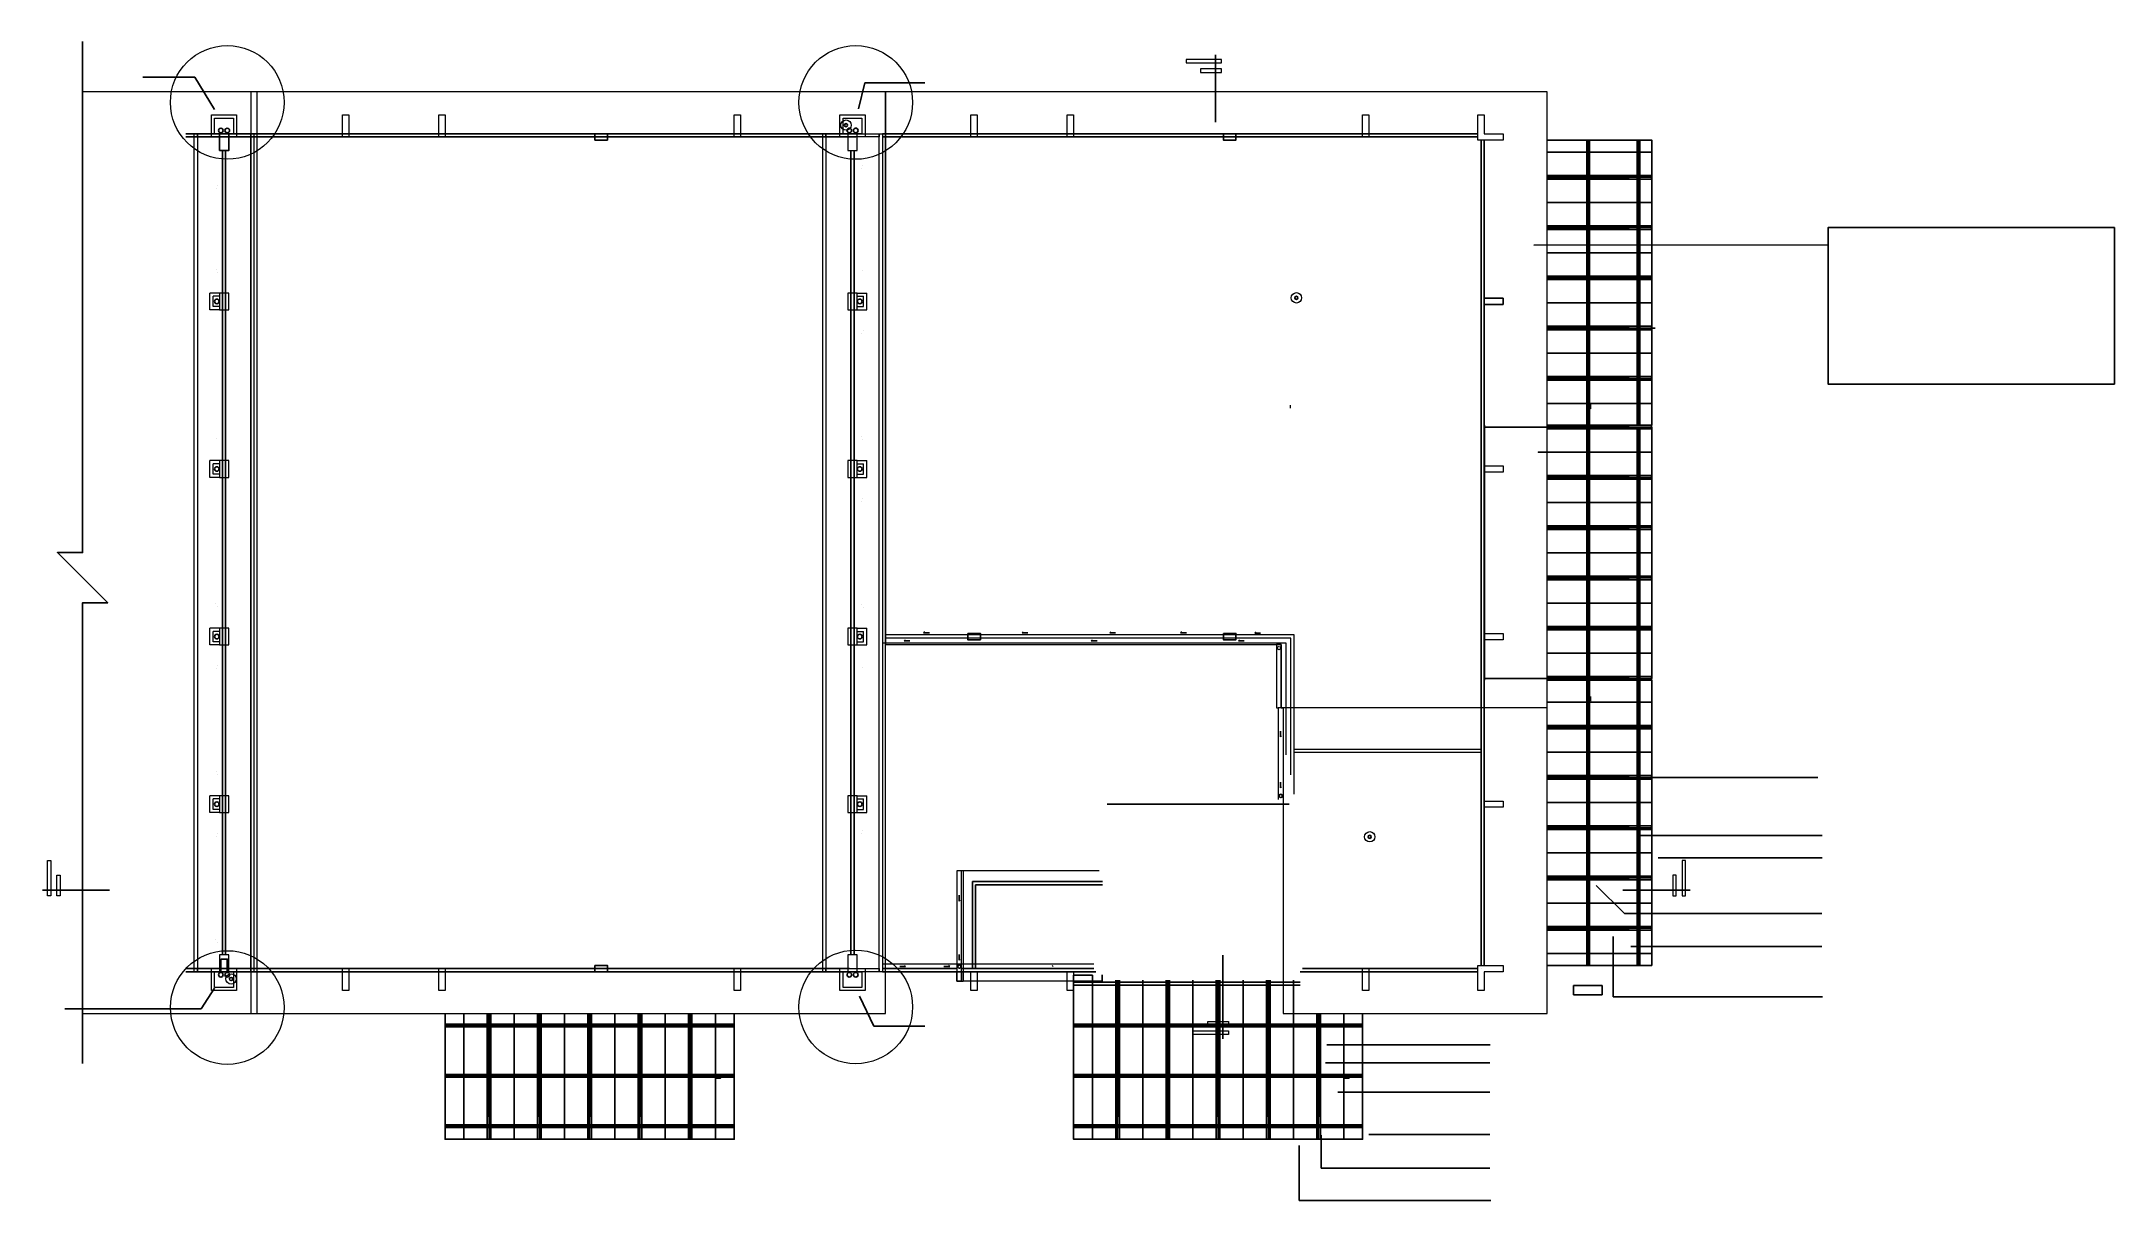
# Model space of a CAD drawing. Header units: metres. Extents: x -1648050 to -1549092, y -96548 to -41217.
import ezdxf

# ---------------------------------------------------------------- set-up
doc = ezdxf.new("R2010")
doc.units = ezdxf.units.M
for name, color, linetype in [('31-DR', 7, 'Continuous'), ('6-SPEC', 7, 'Continuous'), ('COL', 7, 'Continuous'), ('column', 7, 'Continuous'), ('DIM1', 7, 'Continuous'), ('DOT', 7, 'Continuous'), ('ENGRS COLUMN T1', 7, 'Continuous'), ('L1', 7, 'Continuous'), ('line', 7, 'Continuous'), ('LW', 7, 'Continuous'), ('RC', 7, 'Continuous'), ('ROOF', 7, 'Continuous'), ('roofnew', 7, 'Continuous'), ('ROOFSTR', 7, 'Continuous'), ('SAN', 7, 'Continuous'), ('SPECS', 7, 'Continuous'), ('ST', 7, 'Continuous'), ('TOILETLOADED', 7, 'Continuous'), ('W1', 7, 'Continuous'), ('wall', 7, 'Continuous'), ('WALL1', 7, 'Continuous'), ('window', 7, 'Continuous'), ('z-sw-dropper', 7, 'Continuous'), ('z-sw-text', 7, 'Continuous'), ('z-sw-vent', 7, 'Continuous')]:
    doc.layers.add(name, color=color, linetype=linetype)

msp = doc.modelspace()

# ---------------------------------------------------------------- linework, layer by layer
at = {"layer": '31-DR', "color": 5}
msp.add_line((-1579183, -59541, 8912756), (-1579183, -71711, 8912756), dxfattribs=at)
at = {"layer": '31-DR', "color": 5, "elevation": 8912756}
msp.add_lwpolyline([(-1579173, -71711), (-1579173, -59541)], dxfattribs=at)
at = {"layer": '6-SPEC'}
for p, q in [((-1588867, -73021, 5570473), (-1588780, -73021, 8912756)), ((-1639559, -77626, 8912756), (-1639559, -77625, 8912756)), ((-1597410, -85776, 8912756), (-1597410, -86074, 8912756))]:
    msp.add_line(p, q, dxfattribs=at)
at = {"layer": '6-SPEC', "const_width": 1, "elevation": 8912756}
for points in [[(-1608921, -47315), (-1608806, -47056), (-1608806, -48481)], [(-1639737, -48348), (-1639622, -48089), (-1639622, -49514)], [(-1639737, -52024), (-1639622, -52283), (-1639622, -50857)], [(-1608921, -52024), (-1608806, -52283), (-1608806, -50857)], [(-1639737, -55228), (-1639622, -54969), (-1639622, -56394)], [(-1608921, -55228), (-1608806, -54969), (-1608806, -56394)], [(-1639737, -60024), (-1639622, -60283), (-1639622, -58857)], [(-1608921, -60024), (-1608806, -60283), (-1608806, -58857)], [(-1639737, -63228), (-1639622, -62969), (-1639622, -64394)], [(-1608921, -63228), (-1608806, -62969), (-1608806, -64394)], [(-1639737, -68024), (-1639622, -68283), (-1639622, -66857)], [(-1608921, -68024), (-1608806, -68283), (-1608806, -66857)], [(-1639737, -71228), (-1639622, -70969), (-1639622, -72394)], [(-1608921, -71228), (-1608806, -70969), (-1608806, -72394)], [(-1639737, -76024), (-1639622, -76283), (-1639622, -74857)], [(-1608921, -76285), (-1608806, -76544), (-1608806, -75119)], [(-1639737, -79228), (-1639622, -78969), (-1639622, -80394)], [(-1608921, -79076), (-1608806, -78818), (-1608806, -80243)], [(-1639737, -84079), (-1639622, -84338), (-1639622, -82912)], [(-1608921, -84079), (-1608806, -84338), (-1608806, -82912)]]:
    msp.add_lwpolyline(points, dxfattribs=at)
at = {"layer": '6-SPEC', "elevation": 8912756}
msp.add_lwpolyline([(-1604356, -86074), (-1604126, -86074), (-1604126, -85626), (-1604356, -85626)], close=True, dxfattribs=at)
at = {"layer": 'COL', "color": 6, "linetype": 'Continuous', "lineweight": 0, "elevation": 8912756}
for points in [[(-1633684, -44726), (-1633384, -44726), (-1633384, -45776), (-1633684, -45776)], [(-1629084, -44726), (-1628784, -44726), (-1628784, -45776), (-1629084, -45776)], [(-1614984, -44726), (-1614684, -44726), (-1614684, -45776), (-1614984, -45776)], [(-1603683, -44726), (-1603383, -44726), (-1603383, -45776), (-1603683, -45776)], [(-1599083, -44726), (-1598783, -44726), (-1598783, -45776), (-1599083, -45776)], [(-1584983, -44726), (-1584683, -44726), (-1584683, -45776), (-1584983, -45776)], [(-1579183, -53776), (-1579183, -53476), (-1578283, -53476), (-1578283, -53776)], [(-1579183, -53476), (-1579183, -53776), (-1578283, -53776), (-1578283, -53476)], [(-1579183, -61776), (-1579183, -61476), (-1578283, -61476), (-1578283, -61776)], [(-1579183, -69776), (-1579183, -69476), (-1578283, -69476), (-1578283, -69776)], [(-1579183, -69776), (-1579183, -69476), (-1578283, -69476), (-1578283, -69776)], [(-1579183, -77776), (-1579183, -77476), (-1578283, -77476), (-1578283, -77776)], [(-1633683, -85476), (-1633383, -85476), (-1633383, -86526), (-1633683, -86526)], [(-1629083, -85476), (-1628783, -85476), (-1628783, -86526), (-1629083, -86526)], [(-1614983, -85476), (-1614683, -85476), (-1614683, -86526), (-1614983, -86526)], [(-1603684, -85624), (-1603384, -85624), (-1603384, -86524), (-1603684, -86524)], [(-1599084, -85624), (-1598784, -85624), (-1598784, -86524), (-1599084, -86524)], [(-1584983, -85476), (-1584683, -85476), (-1584683, -86526), (-1584983, -86526)]]:
    msp.add_lwpolyline(points, close=True, dxfattribs=at)
for points in [[(-1579483, -45626), (-1579483, -44726), (-1579183, -44726), (-1579183, -45626)], [(-1579183, -45626), (-1578283, -45626), (-1578283, -45926), (-1579483, -45926), (-1579483, -45626)], [(-1579483, -85626), (-1579483, -85626), (-1579483, -85326), (-1578283, -85326), (-1578283, -85626), (-1579183, -85626)], [(-1579183, -85626), (-1579183, -86526), (-1579483, -86526), (-1579483, -85326), (-1579183, -85326)]]:
    msp.add_lwpolyline(points, dxfattribs=at)
at = {"layer": 'column', "color": 8, "elevation": 8912756}
msp.add_lwpolyline([(-1639484, -85024), (-1639484, -85624), (-1639184, -85624), (-1639184, -85024)], close=True, dxfattribs=at)
at = {"layer": 'DIM1', "color": 8, "linetype": 'Continuous'}
for p, q in [((-1609184, -45623, 8912756), (-1641156, -45623, 8912756)), ((-1609184, -45773, 8912756), (-1641156, -45773, 8912756)), ((-1641156, -85474, 8912756), (-1621484, -85474, 8912756)), ((-1641156, -85624, 8912756), (-1621484, -85624, 8912756)), ((-1621184, -85624, 8912756), (-1609484, -85624, 8912756)), ((-1597715, -85624, 8912756), (-1598656, -85624, 8912756))]:
    msp.add_line(p, q, dxfattribs=at)
at = {"layer": 'DOT', "lineweight": 0, "ltscale": 18}
for p, q in [((-1588448, -58579, 8912756), (-1588448, -58729, 8912756)), ((-1579335, -75019, 8912756), (-1588259, -75018, 8912756)), ((-1579335, -75168, 8912756), (-1588259, -75168, 8912756))]:
    msp.add_line(p, q, dxfattribs=at)
at = {"layer": 'DOT', "lineweight": 0, "ltscale": 18, "elevation": 8912756}
for points in [[(-1588259, -77149), (-1588259, -69551), (-1607758, -69551)], [(-1588409, -76229), (-1588409, -69701), (-1607758, -69701)]]:
    msp.add_lwpolyline(points, dxfattribs=at)
at = {"layer": 'ENGRS COLUMN T1', "elevation": 8912756}
for points in [[(-1639559, -46426), (-1639109, -46426), (-1639109, -45626), (-1639559, -45626)], [(-1621634, -45626), (-1621634, -45926), (-1621034, -45926), (-1621034, -45626)], [(-1591633, -45626), (-1591633, -45926), (-1591033, -45926), (-1591033, -45626)], [(-1603833, -69476), (-1603833, -69776), (-1603233, -69776), (-1603233, -69476)], [(-1591633, -69476), (-1591633, -69776), (-1591033, -69776), (-1591033, -69476)], [(-1621633, -85326), (-1621633, -85626), (-1621033, -85626), (-1621033, -85326)]]:
    msp.add_lwpolyline(points, close=True, dxfattribs=at)
at = {"layer": 'L1', "color": 4, "ltscale": 0.3}
for p, q in [((-1574103, -58673, 8912756), (-1574103, -58751, 8912756)), ((-1574103, -72578, 8912756), (-1574103, -72501, 8912756))]:
    msp.add_line(p, q, dxfattribs=at)
at = {"layer": 'L1', "color": 8, "ltscale": 0.3}
for p, q in [((-1615710, -90706, 8912756), (-1615633, -90706, 8912756)), ((-1585711, -90706, 8912756), (-1585633, -90706, 8912756))]:
    msp.add_line(p, q, dxfattribs=at)
at = {"layer": 'L1', "color": 4, "ltscale": 0.3, "elevation": 8912756}
for points in [[(-1574113, -58551), (-1574103, -58551), (-1574103, -58751), (-1574113, -58751)], [(-1574113, -72701), (-1574103, -72701), (-1574103, -72501), (-1574113, -72501)]]:
    msp.add_lwpolyline(points, close=True, dxfattribs=at)
at = {"layer": 'L1', "color": 8, "ltscale": 0.3, "elevation": 8912756}
for points in [[(-1615833, -90696), (-1615833, -90706), (-1615633, -90706), (-1615633, -90696)], [(-1585833, -90696), (-1585833, -90706), (-1585633, -90706), (-1585633, -90696)]]:
    msp.add_lwpolyline(points, close=True, dxfattribs=at)
at = {"layer": 'line', "linetype": 'Continuous', "lineweight": 0}
msp.add_line((-1607883, -85248, 8912756), (-1597808, -85248, 8912756), dxfattribs=at)
at = {"layer": 'line', "linetype": 'Continuous', "lineweight": 0, "elevation": 8912756}
msp.add_lwpolyline([(-1588639, -75275), (-1588639, -69933), (-1607909, -69933)], dxfattribs=at)
at = {"layer": 'LW', "color": 8, "linetype": 'Continuous', "lineweight": 0}
msp.add_line((-1589097, -73021, 5570473), (-1589010, -73021), dxfattribs=at)
at = {"layer": 'LW', "color": 4, "linetype": 'Continuous', "lineweight": 0}
for p, q in [((-1588867, -73021, 14483229), (-1589010, -73021)), ((-1604059, -80806, 8912756), (-1604356, -80806, 8912756))]:
    msp.add_line(p, q, dxfattribs=at)
at = {"layer": 'LW', "color": 8, "linetype": 'Continuous', "lineweight": 0, "elevation": 5570473}
msp.add_lwpolyline([(-1588867, -73021), (-1588867, -70001), (-1589097, -70001), (-1589097, -73021)], dxfattribs=at)
at = {"layer": 'LW', "color": 4, "linetype": 'Continuous', "lineweight": 0}
for points in [[(-1589010, -73021), (-1589010, -77401)], [(-1588780, -73863), (-1588780, -77401)]]:
    msp.add_lwpolyline(points, dxfattribs=at)
at = {"layer": 'LW', "color": 4, "linetype": 'Continuous', "lineweight": 0, "elevation": 8912756}
for points in [[(-1604356, -80806), (-1604356, -86074), (-1604059, -86074)], [(-1604126, -86074), (-1604126, -80806)]]:
    msp.add_lwpolyline(points, dxfattribs=at)
at = {"layer": 'LW', "color": 8, "linetype": 'Continuous', "lineweight": 0}
msp.add_circle((-1588980, -70173, 5570473), 80, dxfattribs=at)
at = {"layer": 'RC', "lineweight": 0, "ltscale": 500, "elevation": 8912756}
for points in [[(-1640759, -45626), (-1640609, -45626), (-1640609, -85626), (-1640759, -85626)], [(-1638059, -45626), (-1638059, -45776), (-1640609, -45776), (-1640609, -45626)], [(-1638059, -45626), (-1637909, -45626), (-1637909, -85626), (-1638059, -85626)], [(-1610759, -45626), (-1610609, -45626), (-1610609, -85626), (-1610759, -85626)], [(-1608058, -45626), (-1608058, -45776), (-1610609, -45776), (-1610609, -45626)], [(-1609558, -46426), (-1609108, -46426), (-1609108, -45626), (-1609558, -45626)], [(-1608058, -45626), (-1607908, -45626), (-1607908, -85626), (-1608058, -85626)], [(-1639559, -54026), (-1639109, -54026), (-1639109, -53226), (-1639559, -53226)], [(-1609558, -54026), (-1609108, -54026), (-1609108, -53226), (-1609558, -53226)], [(-1639559, -62026), (-1639109, -62026), (-1639109, -61226), (-1639559, -61226)], [(-1609558, -62026), (-1609108, -62026), (-1609108, -61226), (-1609558, -61226)], [(-1639559, -70026), (-1639109, -70026), (-1639109, -69226), (-1639559, -69226)], [(-1609558, -70026), (-1609108, -70026), (-1609108, -69226), (-1609558, -69226)], [(-1639559, -78026), (-1639109, -78026), (-1639109, -77226), (-1639559, -77226)], [(-1609558, -78026), (-1609108, -78026), (-1609108, -77226), (-1609558, -77226)], [(-1639559, -85626), (-1639109, -85626), (-1639109, -84826), (-1639559, -84826)], [(-1609558, -85626), (-1609108, -85626), (-1609108, -84826), (-1609558, -84826)], [(-1638059, -85476), (-1638059, -85626), (-1640609, -85626), (-1640609, -85476)], [(-1608058, -85476), (-1608058, -85626), (-1610609, -85626), (-1610609, -85476)]]:
    msp.add_lwpolyline(points, close=True, dxfattribs=at)
at = {"layer": 'ROOF', "color": 4, "linetype": 'Continuous', "ltscale": 8000}
for p, q in [((-1571183, -52501, 8912756), (-1571813, -52501, 8912756)), ((-1571813, -52501, 8912756), (-1571813, -53701, 8912756)), ((-1571813, -54901, 8912756), (-1571813, -53701, 8912756)), ((-1571014, -54901, 8912756), (-1571813, -54901, 8912756)), ((-1571183, -59541, 8912756), (-1571183, -58501, 8912756)), ((-1571813, -71711, 8912756), (-1571813, -72751, 8912756)), ((-1571183, -72751, 8912756), (-1571183, -71710, 8912756)), ((-1571813, -72751, 8912756), (-1571183, -72751, 8912756)), ((-1571014, -76351, 8912756), (-1571813, -76351, 8912756)), ((-1571813, -76351, 8912756), (-1571813, -77551, 8912756)), ((-1571813, -78751, 8912756), (-1571813, -77551, 8912756)), ((-1571183, -78751, 8912756), (-1571813, -78751, 8912756))]:
    msp.add_line(p, q, dxfattribs=at)
at = {"layer": 'ROOF', "color": 5, "linetype": 'Continuous', "ltscale": 8000}
for p, q in [((-1571813, -64426, 8912756), (-1571813, -65626, 8912756)), ((-1571813, -66826, 8912756), (-1571813, -65626, 8912756)), ((-1571183, -66826, 8912756), (-1571813, -66826, 8912756))]:
    msp.add_line(p, q, dxfattribs=at)
at = {"layer": 'ROOF', "color": 8, "linetype": 'Continuous', "ltscale": 8000}
for p, q in [((-1621883, -93626, 8912756), (-1621883, -92996, 8912756)), ((-1621883, -92996, 8912756), (-1620683, -92996, 8912756)), ((-1619483, -92996, 8912756), (-1620683, -92996, 8912756)), ((-1591883, -93626, 8912756), (-1591883, -92996, 8912756)), ((-1591883, -92996, 8912756), (-1590683, -92996, 8912756)), ((-1589483, -92996, 8912756), (-1590683, -92996, 8912756))]:
    msp.add_line(p, q, dxfattribs=at)
at = {"layer": 'ROOF', "color": 2, "linetype": 'Continuous', "lineweight": 0, "elevation": 8912756}
for points in [[(-1646088, -87626), (-1637758, -87626), (-1637758, -43626), (-1646088, -43626)], [(-1576183, -73021), (-1588780, -73021), (-1588781, -87624), (-1576183, -87624), (-1576183, -72691)]]:
    msp.add_lwpolyline(points, dxfattribs=at)
at = {"layer": 'ROOF', "color": 6, "linetype": 'Continuous', "lineweight": 0, "elevation": 8912756}
msp.add_lwpolyline([(-1638059, -87626), (-1607758, -87626), (-1607758, -43626), (-1638059, -43626)], close=True, dxfattribs=at)
at = {"layer": 'ROOF', "color": 4, "linetype": 'Continuous', "lineweight": 0, "elevation": 8912756}
msp.add_lwpolyline([(-1576183, -72691), (-1576183, -43622), (-1607759, -43624), (-1607758, -70000), (-1588867, -70001), (-1588867, -73021)], dxfattribs=at)
at = {"layer": 'ROOF', "color": 4, "linetype": 'Continuous', "ltscale": 8000, "elevation": 8912756}
for points in [[(-1576183, -47701), (-1574213, -47701), (-1574213, -45926)], [(-1576183, -47701), (-1574213, -47701), (-1574213, -45926)], [(-1576183, -46501), (-1574213, -46501), (-1574213, -45926), (-1576183, -45926)], [(-1576183, -47701), (-1574213, -47701), (-1574213, -46501), (-1576183, -46501)], [(-1574213, -45926), (-1574213, -47701), (-1571813, -47701), (-1571813, -46501), (-1574213, -46501)], [(-1574213, -45926), (-1574213, -47701), (-1571813, -47701), (-1571813, -46501), (-1572294, -46501)], [(-1574213, -45926), (-1574213, -46501), (-1571813, -46501), (-1571813, -45926), (-1574213, -45926)], [(-1574213, -48875), (-1574213, -47701), (-1576183, -47701)], [(-1576183, -48901), (-1574213, -48901), (-1574213, -47725)], [(-1572294, -48901), (-1571813, -48901), (-1571813, -47701), (-1574213, -47701), (-1574213, -48875)], [(-1574213, -47725), (-1574213, -48901), (-1571813, -48901), (-1571813, -47701), (-1572294, -47701)], [(-1574213, -48925), (-1574213, -50101), (-1571813, -50101), (-1571813, -48901), (-1572294, -48901)], [(-1574213, -51275), (-1574213, -50101), (-1576183, -50101)], [(-1576183, -51301), (-1574213, -51301), (-1574213, -50125)], [(-1572294, -51301), (-1571813, -51301), (-1571813, -50101), (-1574213, -50101), (-1574213, -51275)], [(-1574213, -50125), (-1574213, -51301), (-1571813, -51301), (-1571813, -50101), (-1572294, -50101)], [(-1576183, -52501), (-1574213, -52501), (-1574213, -51325)], [(-1574213, -51325), (-1574213, -52501), (-1571813, -52501), (-1571813, -51301), (-1572294, -51301)], [(-1574213, -53675), (-1574213, -52501), (-1576183, -52501)], [(-1576183, -53701), (-1574213, -53701), (-1574213, -52525)], [(-1572294, -53701), (-1571813, -53701), (-1571813, -52501), (-1574213, -52501), (-1574213, -53675)], [(-1574213, -52525), (-1574213, -53701), (-1571813, -53701), (-1571813, -52501), (-1572294, -52501)], [(-1574213, -53726), (-1574213, -54901), (-1576183, -54901)], [(-1572294, -53701), (-1571813, -53701), (-1571813, -54901), (-1574213, -54901), (-1574213, -53726)], [(-1576183, -54901), (-1574213, -54901), (-1574213, -56076)], [(-1574213, -56076), (-1574213, -54901), (-1571813, -54901), (-1571813, -56101), (-1572294, -56101)], [(-1576183, -56101), (-1574213, -56101), (-1574213, -57276)], [(-1574213, -56126), (-1574213, -57301), (-1576183, -57301)], [(-1572294, -56101), (-1571813, -56101), (-1571813, -57301), (-1574213, -57301), (-1574213, -56126)], [(-1574213, -57276), (-1574213, -56101), (-1571813, -56101), (-1571813, -57276)], [(-1574213, -58476), (-1574213, -57301), (-1571813, -57301), (-1571813, -58501), (-1572294, -58501)], [(-1576183, -58501), (-1574213, -58501), (-1574213, -59676)], [(-1574213, -59676), (-1574213, -58501), (-1571813, -58501), (-1571813, -59541)], [(-1574213, -59701), (-1574213, -58526)], [(-1572294, -58501), (-1571813, -58501), (-1571813, -59541)], [(-1571813, -59541), (-1571813, -58501)], [(-1576183, -72751), (-1574213, -72751), (-1574213, -71575)], [(-1574213, -71575), (-1574213, -72751), (-1571813, -72751), (-1571813, -71711)], [(-1574213, -71711), (-1574213, -72725)], [(-1572294, -72751), (-1571813, -72751), (-1571813, -71711)], [(-1574213, -72775), (-1574213, -73951), (-1571813, -73951), (-1571813, -72751), (-1572294, -72751)], [(-1574213, -75125), (-1574213, -73951), (-1576183, -73951)], [(-1576183, -75151), (-1574213, -75151), (-1574213, -73975)], [(-1572294, -75151), (-1571813, -75151), (-1571813, -73951), (-1574213, -73951), (-1574213, -75125)], [(-1574213, -73975), (-1574213, -75151), (-1571813, -75151), (-1571813, -73975)], [(-1576183, -76351), (-1574213, -76351), (-1574213, -75175)], [(-1574213, -75175), (-1574213, -76351), (-1571813, -76351), (-1571813, -75151), (-1572294, -75151)], [(-1574213, -77525), (-1574213, -76351), (-1576183, -76351)], [(-1572294, -77551), (-1571813, -77551), (-1571813, -76351), (-1574213, -76351), (-1574213, -77525)], [(-1576183, -77551), (-1574213, -77551), (-1574213, -78726)], [(-1574213, -77576), (-1574213, -78751), (-1576183, -78751)], [(-1572294, -77551), (-1571813, -77551), (-1571813, -78751), (-1574213, -78751), (-1574213, -77576)], [(-1574213, -78726), (-1574213, -77551), (-1571813, -77551), (-1571813, -78751), (-1572294, -78751)], [(-1576183, -78751), (-1574213, -78751), (-1574213, -79926)], [(-1574213, -79926), (-1574213, -78751), (-1571813, -78751), (-1571813, -79951), (-1572294, -79951)], [(-1576183, -79951), (-1574213, -79951), (-1574213, -81126)], [(-1574213, -79976), (-1574213, -81151), (-1576183, -81151)], [(-1572294, -79951), (-1571813, -79951), (-1571813, -81151), (-1574213, -81151), (-1574213, -79976)], [(-1574213, -81126), (-1574213, -79951), (-1571813, -79951), (-1571813, -81151), (-1572294, -81151)], [(-1574213, -82326), (-1574213, -81151), (-1571813, -81151), (-1571813, -82351), (-1572294, -82351)], [(-1576183, -82351), (-1574213, -82351), (-1574213, -83526)], [(-1574213, -82376), (-1574213, -83551), (-1576183, -83551)], [(-1572294, -82351), (-1571813, -82351), (-1571813, -83551), (-1574213, -83551), (-1574213, -82376)], [(-1574213, -83526), (-1574213, -82351), (-1571813, -82351), (-1571813, -83551), (-1572294, -83551)], [(-1576183, -83551), (-1574213, -83551), (-1574213, -85326)], [(-1576183, -83551), (-1574213, -83551), (-1574213, -84751), (-1576183, -84751)], [(-1576183, -83551), (-1574213, -83551), (-1574213, -85326)], [(-1574213, -85326), (-1574213, -83551), (-1571813, -83551), (-1571813, -84751), (-1574213, -84751)], [(-1574213, -85326), (-1574213, -83551), (-1571813, -83551), (-1571813, -84751), (-1572294, -84751)], [(-1576183, -84751), (-1574213, -84751), (-1574213, -85326), (-1576183, -85326)], [(-1574213, -85326), (-1574213, -84751), (-1571813, -84751), (-1571813, -85326), (-1574213, -85326)]]:
    msp.add_lwpolyline(points, dxfattribs=at)
for points in [[(-1571813, -46501), (-1571183, -46501), (-1571183, -45926), (-1571813, -45926)], [(-1571813, -47701), (-1571183, -47701), (-1571183, -46501), (-1571813, -46501)], [(-1571813, -47701), (-1571183, -47701), (-1571183, -46501), (-1571813, -46501)], [(-1571813, -48901), (-1571183, -48901), (-1571183, -47701), (-1571813, -47701)], [(-1571813, -48901), (-1571183, -48901), (-1571183, -47701), (-1571813, -47701)], [(-1571813, -50101), (-1571183, -50101), (-1571183, -48901), (-1571813, -48901)], [(-1571813, -51301), (-1571183, -51301), (-1571183, -50101), (-1571813, -50101)], [(-1571813, -52501), (-1571183, -52501), (-1571183, -51301), (-1571813, -51301)], [(-1571813, -53701), (-1571183, -53701), (-1571183, -52501), (-1571813, -52501)], [(-1571813, -53701), (-1571183, -53701), (-1571183, -54901), (-1571813, -54901)], [(-1571813, -54901), (-1571183, -54901), (-1571183, -56101), (-1571813, -56101)], [(-1571813, -56101), (-1571183, -56101), (-1571183, -57301), (-1571813, -57301)], [(-1571813, -57301), (-1571183, -57301), (-1571183, -58501), (-1571813, -58501)], [(-1571813, -73951), (-1571183, -73951), (-1571183, -72751), (-1571813, -72751)], [(-1571813, -75151), (-1571183, -75151), (-1571183, -73951), (-1571813, -73951)], [(-1571813, -76351), (-1571183, -76351), (-1571183, -75151), (-1571813, -75151)], [(-1571813, -77551), (-1571183, -77551), (-1571183, -76351), (-1571813, -76351)], [(-1571813, -77551), (-1571183, -77551), (-1571183, -78751), (-1571813, -78751)], [(-1571813, -78751), (-1571183, -78751), (-1571183, -79951), (-1571813, -79951)], [(-1571813, -79951), (-1571183, -79951), (-1571183, -81151), (-1571813, -81151)], [(-1571813, -81151), (-1571183, -81151), (-1571183, -82351), (-1571813, -82351)], [(-1571813, -82351), (-1571183, -82351), (-1571183, -83551), (-1571813, -83551)], [(-1571813, -82351), (-1571183, -82351), (-1571183, -83551), (-1571813, -83551)], [(-1571813, -83551), (-1571183, -83551), (-1571183, -84751), (-1571813, -84751)], [(-1571813, -83551), (-1571183, -83551), (-1571183, -84751), (-1571813, -84751)], [(-1571813, -84751), (-1571183, -84751), (-1571183, -85326), (-1571813, -85326)]]:
    msp.add_lwpolyline(points, close=True, dxfattribs=at)
at = {"layer": 'ROOF', "color": 5, "linetype": 'Continuous', "ltscale": 8000, "elevation": 8912756}
for points in [[(-1574213, -60801), (-1574213, -59626), (-1571813, -59626), (-1571813, -59626), (-1579183, -59626)], [(-1574213, -59626), (-1574213, -62026), (-1571813, -62026), (-1571813, -60826), (-1576613, -60826)], [(-1576613, -60826), (-1576613, -60826), (-1574213, -60826)], [(-1574213, -60826), (-1571813, -60826)], [(-1574213, -63200), (-1574213, -62026), (-1576183, -62026)], [(-1576183, -63226), (-1574213, -63226), (-1574213, -62050)], [(-1572294, -63226), (-1571813, -63226), (-1571813, -62026), (-1574213, -62026), (-1574213, -63200)], [(-1574213, -62050), (-1574213, -63226), (-1571813, -63226), (-1571813, -62050)], [(-1576183, -64426), (-1574213, -64426), (-1574213, -63250)], [(-1574213, -63250), (-1574213, -64426), (-1571813, -64426), (-1571813, -63226), (-1572294, -63226)], [(-1574213, -65600), (-1574213, -64426), (-1576183, -64426)], [(-1572294, -65626), (-1571813, -65626), (-1571813, -64426), (-1574213, -64426), (-1574213, -65600)], [(-1576183, -65626), (-1574213, -65626), (-1574213, -66801)], [(-1574213, -65651), (-1574213, -66826), (-1576183, -66826)], [(-1572294, -65626), (-1571813, -65626), (-1571813, -66826), (-1574213, -66826), (-1574213, -65651)], [(-1574213, -66801), (-1574213, -65626), (-1571813, -65626), (-1571813, -66826), (-1572294, -66826)], [(-1576183, -66826), (-1574213, -66826), (-1574213, -68001)], [(-1574213, -68001), (-1574213, -66826), (-1571813, -66826), (-1571813, -68026), (-1572294, -68026)], [(-1576183, -68026), (-1574213, -68026), (-1574213, -69201)], [(-1574213, -68051), (-1574213, -69226), (-1576183, -69226)], [(-1572294, -68026), (-1571813, -68026), (-1571813, -69226), (-1574213, -69226), (-1574213, -68051)], [(-1574213, -69201), (-1574213, -68026), (-1571813, -68026), (-1571813, -69226), (-1572294, -69226)], [(-1574213, -71626), (-1574213, -69226), (-1571813, -69226), (-1571813, -70426), (-1576183, -70426)], [(-1574213, -70450), (-1574213, -71626), (-1571813, -71626), (-1571813, -71626), (-1579183, -71626)]]:
    msp.add_lwpolyline(points, dxfattribs=at)
for points in [[(-1571813, -59626), (-1571183, -59626), (-1571183, -60826), (-1571813, -60826)], [(-1571813, -62026), (-1571183, -62026), (-1571183, -60826), (-1571813, -60826)], [(-1571813, -63226), (-1571183, -63226), (-1571183, -62026), (-1571813, -62026)], [(-1571813, -64426), (-1571183, -64426), (-1571183, -63226), (-1571813, -63226)], [(-1571813, -65626), (-1571183, -65626), (-1571183, -64426), (-1571813, -64426)], [(-1571813, -65626), (-1571183, -65626), (-1571183, -66826), (-1571813, -66826)], [(-1571813, -66826), (-1571183, -66826), (-1571183, -68026), (-1571813, -68026)], [(-1571813, -68026), (-1571183, -68026), (-1571183, -69226), (-1571813, -69226)], [(-1571813, -69226), (-1571183, -69226), (-1571183, -70426), (-1571813, -70426)], [(-1571813, -71626), (-1571183, -71626), (-1571183, -70426), (-1571813, -70426)]]:
    msp.add_lwpolyline(points, close=True, dxfattribs=at)
at = {"layer": 'ROOF', "color": 8, "linetype": 'Continuous', "ltscale": 8000, "elevation": 8912756}
for points in [[(-1598783, -85796), (-1597883, -85796), (-1597883, -88196), (-1598783, -88196), (-1598783, -85796)], [(-1596683, -86023), (-1596683, -88196), (-1598783, -88196)], [(-1596683, -86023), (-1596683, -88196), (-1598783, -88196)], [(-1596683, -86023), (-1596683, -88196), (-1597883, -88196), (-1597883, -85796)], [(-1595509, -88196), (-1596683, -88196), (-1596683, -86023)], [(-1595483, -86023), (-1595483, -88196), (-1596659, -88196)], [(-1594283, -86023), (-1594283, -88196), (-1595459, -88196)], [(-1593109, -88196), (-1594283, -88196), (-1594283, -86023)], [(-1593083, -86023), (-1593083, -88196), (-1594259, -88196)], [(-1591883, -86023), (-1591883, -88196), (-1593059, -88196)], [(-1590709, -88196), (-1591883, -88196), (-1591883, -86023)], [(-1590683, -86023), (-1590683, -88196), (-1591859, -88196)], [(-1589509, -88196), (-1590683, -88196), (-1590683, -86023)], [(-1589483, -86023), (-1589483, -88196), (-1588308, -88196)], [(-1588283, -86023), (-1588283, -88196), (-1587108, -88196)], [(-1626683, -87626), (-1626683, -88196), (-1628783, -88196)], [(-1626683, -87626), (-1626683, -88196), (-1628783, -88196)], [(-1627883, -87626), (-1627883, -88196), (-1628783, -88196), (-1628783, -87626)], [(-1626683, -87626), (-1626683, -88196), (-1627883, -88196), (-1627883, -87626)], [(-1625508, -88196), (-1626683, -88196), (-1626683, -87626)], [(-1625483, -87626), (-1625483, -88196), (-1626658, -88196)], [(-1624283, -87626), (-1624283, -88196), (-1625458, -88196)], [(-1623108, -88196), (-1624283, -88196), (-1624283, -87626)], [(-1623083, -87626), (-1623083, -88196), (-1624258, -88196)], [(-1621883, -87626), (-1621883, -88196), (-1623058, -88196)], [(-1620708, -88196), (-1621883, -88196), (-1621883, -87626)], [(-1620683, -87626), (-1620683, -88196), (-1621858, -88196)], [(-1619508, -88196), (-1620683, -88196), (-1620683, -87626)], [(-1619483, -87626), (-1619483, -88196), (-1618307, -88196)], [(-1618283, -87626), (-1618283, -88196), (-1617107, -88196)], [(-1617083, -87626), (-1617083, -88196), (-1615907, -88196)], [(-1615883, -87626), (-1615883, -88196), (-1614983, -88196)], [(-1614983, -87626), (-1614983, -88196), (-1615883, -88196), (-1615883, -87626)], [(-1587083, -87624), (-1587083, -88196), (-1585908, -88196)], [(-1585883, -87624), (-1585883, -88196), (-1584983, -88196)], [(-1584983, -87624), (-1584983, -88196), (-1585883, -88196), (-1585883, -87624)], [(-1628783, -88196), (-1626683, -88196), (-1626683, -90596), (-1628783, -90596)], [(-1628783, -88196), (-1626683, -88196), (-1626683, -90596), (-1627883, -90596), (-1627883, -88196)], [(-1628783, -88196), (-1626683, -88196), (-1626683, -90596), (-1628783, -90596)], [(-1628783, -88196), (-1627883, -88196), (-1627883, -90596), (-1628783, -90596), (-1628783, -88196)], [(-1625508, -90596), (-1626683, -90596), (-1626683, -88196), (-1625508, -88196)], [(-1626658, -88196), (-1625483, -88196), (-1625483, -90596), (-1626658, -90596)], [(-1623108, -90596), (-1624283, -90596), (-1624283, -88196), (-1623108, -88196)], [(-1624258, -88196), (-1623083, -88196), (-1623083, -90596), (-1624258, -90596)], [(-1623058, -88196), (-1621883, -88196), (-1621883, -90596), (-1623058, -90596)], [(-1620708, -90596), (-1621883, -90596), (-1621883, -88196), (-1620708, -88196)], [(-1621858, -88196), (-1620683, -88196), (-1620683, -90596), (-1621858, -90596)], [(-1620657, -90596), (-1619483, -90596), (-1619483, -88196), (-1620657, -88196)], [(-1618307, -88196), (-1619483, -88196), (-1619483, -90596), (-1618307, -90596)], [(-1617107, -88196), (-1618283, -88196), (-1618283, -90596), (-1617107, -90596)], [(-1618257, -90596), (-1617083, -90596), (-1617083, -88196), (-1618257, -88196)], [(-1614983, -88196), (-1615883, -88196), (-1615883, -90596), (-1614983, -90596)], [(-1615857, -90596), (-1614983, -90596), (-1614983, -88196), (-1615857, -88196)], [(-1598783, -88196), (-1596683, -88196), (-1596683, -90596), (-1598783, -90596)], [(-1598783, -88196), (-1596683, -88196), (-1596683, -90596), (-1597883, -90596), (-1597883, -88196)], [(-1598783, -88196), (-1596683, -88196), (-1596683, -90596), (-1598783, -90596)], [(-1598783, -88196), (-1597883, -88196), (-1597883, -90596), (-1598783, -90596), (-1598783, -88196)], [(-1595509, -90596), (-1596683, -90596), (-1596683, -88196), (-1595509, -88196)], [(-1596659, -88196), (-1595483, -88196), (-1595483, -90596), (-1596659, -90596)], [(-1593109, -90596), (-1594283, -90596), (-1594283, -88196), (-1593109, -88196)], [(-1594259, -88196), (-1593083, -88196), (-1593083, -90596), (-1594259, -90596)], [(-1593059, -88196), (-1591883, -88196), (-1591883, -90596), (-1593059, -90596)], [(-1590709, -90596), (-1591883, -90596), (-1591883, -88196), (-1590709, -88196)], [(-1591859, -88196), (-1590683, -88196), (-1590683, -90596), (-1591859, -90596)], [(-1590658, -90596), (-1589483, -90596), (-1589483, -88196), (-1590658, -88196)], [(-1588308, -88196), (-1589483, -88196), (-1589483, -90596), (-1588308, -90596)], [(-1587108, -88196), (-1588283, -88196), (-1588283, -90596), (-1587108, -90596)], [(-1588258, -90596), (-1587083, -90596), (-1587083, -88196), (-1588258, -88196)], [(-1584983, -88196), (-1585883, -88196), (-1585883, -90596), (-1584983, -90596)], [(-1585858, -90596), (-1584983, -90596), (-1584983, -88196), (-1585858, -88196)], [(-1628783, -90596), (-1626683, -90596), (-1626683, -92996), (-1627883, -92996), (-1627883, -90596)], [(-1628783, -90596), (-1626683, -90596), (-1626683, -92996), (-1627883, -92996), (-1627883, -92516)], [(-1628783, -90596), (-1627883, -90596), (-1627883, -92996), (-1628783, -92996), (-1628783, -90596)], [(-1625483, -92516), (-1625483, -92996), (-1626683, -92996), (-1626683, -90596), (-1625508, -90596)], [(-1626658, -90596), (-1625483, -90596), (-1625483, -92996), (-1626683, -92996), (-1626683, -92516)], [(-1625458, -90596), (-1624283, -90596), (-1624283, -92996), (-1625483, -92996), (-1625483, -92516)], [(-1623083, -92516), (-1623083, -92996), (-1624283, -92996), (-1624283, -90596), (-1623108, -90596)], [(-1624258, -90596), (-1623083, -90596), (-1623083, -92996), (-1624283, -92996), (-1624283, -92516)], [(-1623058, -90596), (-1621883, -90596), (-1621883, -92996), (-1623083, -92996), (-1623083, -92516)], [(-1620683, -92516), (-1620683, -92996), (-1621883, -92996), (-1621883, -90596), (-1620708, -90596)], [(-1621858, -90596), (-1620683, -90596), (-1620683, -92996), (-1621883, -92996), (-1621883, -92516)], [(-1620683, -92516), (-1620683, -92996), (-1619483, -92996), (-1619483, -90596), (-1620657, -90596)], [(-1618307, -90596), (-1619483, -90596), (-1619483, -92996), (-1618283, -92996), (-1618283, -92516)], [(-1618283, -92516), (-1618283, -92996), (-1617083, -92996), (-1617083, -90596), (-1618257, -90596)], [(-1617107, -90596), (-1618283, -90596), (-1618283, -92996), (-1617107, -92996)], [(-1615907, -90596), (-1617083, -90596), (-1617083, -92996), (-1615883, -92996), (-1615883, -92516)], [(-1615883, -92516), (-1615883, -92996), (-1614983, -92996), (-1614983, -90596), (-1615857, -90596)], [(-1614983, -90596), (-1615883, -90596), (-1615883, -92996), (-1614983, -92996)], [(-1598783, -90596), (-1596683, -90596), (-1596683, -92996), (-1597883, -92996), (-1597883, -90596)], [(-1598783, -90596), (-1596683, -90596), (-1596683, -92996), (-1597883, -92996), (-1597883, -92516)], [(-1598783, -90596), (-1597883, -90596), (-1597883, -92996), (-1598783, -92996), (-1598783, -90596)], [(-1595483, -92516), (-1595483, -92996), (-1596683, -92996), (-1596683, -90596), (-1595509, -90596)], [(-1596659, -90596), (-1595483, -90596), (-1595483, -92996), (-1596683, -92996), (-1596683, -92516)], [(-1595459, -90596), (-1594283, -90596), (-1594283, -92996), (-1595483, -92996), (-1595483, -92516)], [(-1593083, -92516), (-1593083, -92996), (-1594283, -92996), (-1594283, -90596), (-1593109, -90596)], [(-1594259, -90596), (-1593083, -90596), (-1593083, -92996), (-1594283, -92996), (-1594283, -92516)], [(-1593059, -90596), (-1591883, -90596), (-1591883, -92996), (-1593083, -92996), (-1593083, -92516)], [(-1590683, -92516), (-1590683, -92996), (-1591883, -92996), (-1591883, -90596), (-1590709, -90596)], [(-1591859, -90596), (-1590683, -90596), (-1590683, -92996), (-1591883, -92996), (-1591883, -92516)], [(-1590683, -92516), (-1590683, -92996), (-1589483, -92996), (-1589483, -90596), (-1590658, -90596)], [(-1588308, -90596), (-1589483, -90596), (-1589483, -92996), (-1588283, -92996), (-1588283, -92516)], [(-1588283, -92516), (-1588283, -92996), (-1587083, -92996), (-1587083, -90596), (-1588258, -90596)], [(-1587108, -90596), (-1588283, -90596), (-1588283, -92996), (-1587108, -92996)], [(-1585908, -90596), (-1587083, -90596), (-1587083, -92996), (-1585883, -92996), (-1585883, -92516)], [(-1585883, -92516), (-1585883, -92996), (-1584983, -92996), (-1584983, -90596), (-1585858, -90596)], [(-1584983, -90596), (-1585883, -90596), (-1585883, -92996), (-1584983, -92996)]]:
    msp.add_lwpolyline(points, dxfattribs=at)
for points in [[(-1627883, -92996), (-1627883, -93626), (-1628783, -93626), (-1628783, -92996)], [(-1626683, -92996), (-1626683, -93626), (-1627883, -93626), (-1627883, -92996)], [(-1626683, -92996), (-1626683, -93626), (-1627883, -93626), (-1627883, -92996)], [(-1625483, -92996), (-1625483, -93626), (-1626683, -93626), (-1626683, -92996)], [(-1625483, -92996), (-1625483, -93626), (-1626683, -93626), (-1626683, -92996)], [(-1624283, -92996), (-1624283, -93626), (-1625483, -93626), (-1625483, -92996)], [(-1623083, -92996), (-1623083, -93626), (-1624283, -93626), (-1624283, -92996)], [(-1621883, -92996), (-1621883, -93626), (-1623083, -93626), (-1623083, -92996)], [(-1620683, -92996), (-1620683, -93626), (-1621883, -93626), (-1621883, -92996)], [(-1620683, -92996), (-1620683, -93626), (-1619483, -93626), (-1619483, -92996)], [(-1619483, -92996), (-1619483, -93626), (-1618283, -93626), (-1618283, -92996)], [(-1618283, -92996), (-1618283, -93626), (-1617083, -93626), (-1617083, -92996)], [(-1617083, -92996), (-1617083, -93626), (-1615883, -93626), (-1615883, -92996)], [(-1615883, -92996), (-1615883, -93626), (-1614983, -93626), (-1614983, -92996)], [(-1597883, -92996), (-1597883, -93626), (-1598783, -93626), (-1598783, -92996)], [(-1596683, -92996), (-1596683, -93626), (-1597883, -93626), (-1597883, -92996)], [(-1596683, -92996), (-1596683, -93626), (-1597883, -93626), (-1597883, -92996)], [(-1595483, -92996), (-1595483, -93626), (-1596683, -93626), (-1596683, -92996)], [(-1595483, -92996), (-1595483, -93626), (-1596683, -93626), (-1596683, -92996)], [(-1594283, -92996), (-1594283, -93626), (-1595483, -93626), (-1595483, -92996)], [(-1593083, -92996), (-1593083, -93626), (-1594283, -93626), (-1594283, -92996)], [(-1591883, -92996), (-1591883, -93626), (-1593083, -93626), (-1593083, -92996)], [(-1590683, -92996), (-1590683, -93626), (-1591883, -93626), (-1591883, -92996)], [(-1590683, -92996), (-1590683, -93626), (-1589483, -93626), (-1589483, -92996)], [(-1589483, -92996), (-1589483, -93626), (-1588283, -93626), (-1588283, -92996)], [(-1588283, -92996), (-1588283, -93626), (-1587083, -93626), (-1587083, -92996)], [(-1587083, -92996), (-1587083, -93626), (-1585883, -93626), (-1585883, -92996)], [(-1585883, -92996), (-1585883, -93626), (-1584983, -93626), (-1584983, -92996)]]:
    msp.add_lwpolyline(points, close=True, dxfattribs=at)
at = {"layer": 'roofnew', "linetype": 'Continuous', "lineweight": 0}
for p, q in [((-1597561, -80806, 8912756), (-1604059, -80806, 8912756)), ((-1604059, -80806, 8912756), (-1604059, -86074, 8912756)), ((-1597410, -86074, 8912756), (-1604058, -86074, 8912756))]:
    msp.add_line(p, q, dxfattribs=at)
at = {"layer": 'ROOFSTR', "color": 4, "ltscale": 75}
for p, q in [((-1574280, -45926, 8912756), (-1574280, -53951, 8912756)), ((-1574147, -45926, 8912756), (-1574147, -53951, 8912756)), ((-1571880, -45926, 8912756), (-1571880, -53951, 8912756)), ((-1571747, -45926, 8912756), (-1571747, -53951, 8912756)), ((-1571194, -47616, 8912756), (-1576183, -47616, 8912756)), ((-1571194, -47786, 8912756), (-1576183, -47786, 8912756)), ((-1571194, -50016, 8912756), (-1576183, -50016, 8912756)), ((-1571194, -50187, 8912756), (-1576183, -50187, 8912756)), ((-1571194, -52416, 8912756), (-1576183, -52416, 8912756)), ((-1571194, -52587, 8912756), (-1576183, -52587, 8912756)), ((-1574280, -59541, 8912756), (-1574280, -53451, 8912756)), ((-1574147, -59541, 8912756), (-1574147, -53451, 8912756)), ((-1571880, -59541, 8912756), (-1571880, -53451, 8912756)), ((-1571747, -59541, 8912756), (-1571747, -53451, 8912756)), ((-1571194, -54816, 8912756), (-1576183, -54816, 8912756)), ((-1571194, -54987, 8912756), (-1576183, -54987, 8912756)), ((-1571194, -57215, 8912756), (-1576183, -57215, 8912756)), ((-1571194, -57386, 8912756), (-1576183, -57386, 8912756)), ((-1571194, -73866, 8912756), (-1576183, -73866, 8912756)), ((-1571194, -74037, 8912756), (-1576183, -74037, 8912756)), ((-1571194, -76265, 8912756), (-1576183, -76265, 8912756)), ((-1571194, -76436, 8912756), (-1576183, -76436, 8912756)), ((-1574280, -85326, 8912756), (-1574280, -77301, 8912756)), ((-1574147, -85326, 8912756), (-1574147, -77301, 8912756)), ((-1571880, -85326, 8912756), (-1571880, -77301, 8912756)), ((-1571747, -85326, 8912756), (-1571747, -77301, 8912756)), ((-1571194, -78665, 8912756), (-1576183, -78665, 8912756)), ((-1571194, -78836, 8912756), (-1576183, -78836, 8912756)), ((-1571194, -81065, 8912756), (-1576183, -81065, 8912756)), ((-1571194, -81236, 8912756), (-1576183, -81236, 8912756)), ((-1571194, -83465, 8912756), (-1576183, -83465, 8912756)), ((-1571194, -83636, 8912756), (-1576183, -83636, 8912756))]:
    msp.add_line(p, q, dxfattribs=at)
at = {"layer": 'ROOFSTR', "color": 4, "ltscale": 7500}
for p, q in [((-1571194, -47616, 8912756), (-1571194, -47787, 8912756)), ((-1571194, -50016, 8912756), (-1571194, -50187, 8912756)), ((-1571194, -52586, 8912756), (-1571194, -52415, 8912756)), ((-1571194, -54986, 8912756), (-1571194, -54815, 8912756)), ((-1571194, -57386, 8912756), (-1571194, -57215, 8912756)), ((-1571194, -73866, 8912756), (-1571194, -74037, 8912756)), ((-1571194, -76266, 8912756), (-1571194, -76437, 8912756)), ((-1571194, -78666, 8912756), (-1571194, -78837, 8912756)), ((-1571194, -81236, 8912756), (-1571194, -81065, 8912756)), ((-1571194, -83636, 8912756), (-1571194, -83465, 8912756))]:
    msp.add_line(p, q, dxfattribs=at)
at = {"layer": 'ROOFSTR', "color": 5, "ltscale": 75}
for p, q in [((-1571194, -59541, 8912756), (-1576183, -59541, 8912756)), ((-1571194, -59712, 8912756), (-1576183, -59712, 8912756)), ((-1574280, -59626, 8912756), (-1574280, -66201, 8912756)), ((-1574147, -59626, 8912756), (-1574147, -66201, 8912756)), ((-1571880, -71626, 8912756), (-1571880, -59626, 8912756)), ((-1571747, -71626, 8912756), (-1571747, -59626, 8912756)), ((-1571194, -61941, 8912756), (-1576183, -61941, 8912756)), ((-1571194, -62112, 8912756), (-1576183, -62112, 8912756)), ((-1571194, -64340, 8912756), (-1576183, -64340, 8912756)), ((-1571194, -64511, 8912756), (-1576183, -64511, 8912756)), ((-1574280, -71626, 8912756), (-1574280, -65376, 8912756)), ((-1574147, -71626, 8912756), (-1574147, -65376, 8912756)), ((-1571194, -66740, 8912756), (-1576183, -66740, 8912756)), ((-1571194, -66911, 8912756), (-1576183, -66911, 8912756)), ((-1571194, -69140, 8912756), (-1576183, -69140, 8912756)), ((-1571194, -69311, 8912756), (-1576183, -69311, 8912756)), ((-1571194, -71540, 8912756), (-1576183, -71540, 8912756)), ((-1571194, -71711, 8912756), (-1576183, -71711, 8912756))]:
    msp.add_line(p, q, dxfattribs=at)
at = {"layer": 'ROOFSTR', "color": 5, "ltscale": 7500}
for p, q in [((-1571194, -59541, 8912756), (-1571194, -59712, 8912756)), ((-1571194, -61941, 8912756), (-1571194, -62112, 8912756)), ((-1571194, -64341, 8912756), (-1571194, -64512, 8912756)), ((-1571194, -66741, 8912756), (-1571194, -66912, 8912756)), ((-1571194, -69311, 8912756), (-1571194, -69140, 8912756)), ((-1571194, -71711, 8912756), (-1571194, -71540, 8912756))]:
    msp.add_line(p, q, dxfattribs=at)
at = {"layer": 'ROOFSTR', "ltscale": 75}
for p, q in [((-1574280, -71711, 8912756), (-1574280, -77801, 8912756)), ((-1574147, -71711, 8912756), (-1574147, -77801, 8912756)), ((-1571880, -71711, 8912756), (-1571880, -77801, 8912756)), ((-1571747, -71711, 8912756), (-1571747, -77801, 8912756)), ((-1587960, -86129, 8912756), (-1591258, -86129, 8912756)), ((-1587960, -86262, 8912756), (-1591258, -86262, 8912756))]:
    msp.add_line(p, q, dxfattribs=at)
at = {"layer": 'ROOFSTR', "color": 8, "ltscale": 75}
for p, q in [((-1596769, -93616, 8912756), (-1596769, -86023, 8912756)), ((-1596598, -93616, 8912756), (-1596598, -86023, 8912756)), ((-1594369, -93616, 8912756), (-1594369, -86023, 8912756)), ((-1594198, -93616, 8912756), (-1594198, -86023, 8912756)), ((-1591969, -93616, 8912756), (-1591969, -86023, 8912756)), ((-1591798, -93616, 8912756), (-1591798, -86023, 8912756)), ((-1589569, -93616, 8912756), (-1589569, -86023, 8912756)), ((-1589398, -93616, 8912756), (-1589398, -86023, 8912756)), ((-1598783, -86129, 8912756), (-1590433, -86129, 8912756)), ((-1598783, -86262, 8912756), (-1590433, -86262, 8912756)), ((-1626768, -93616, 8912756), (-1626768, -87626, 8912756)), ((-1626597, -93616, 8912756), (-1626597, -87626, 8912756)), ((-1624368, -93616, 8912756), (-1624368, -87626, 8912756)), ((-1624197, -93616, 8912756), (-1624197, -87626, 8912756)), ((-1621968, -93616, 8912756), (-1621968, -87626, 8912756)), ((-1621797, -93616, 8912756), (-1621797, -87626, 8912756)), ((-1619568, -93616, 8912756), (-1619568, -87626, 8912756)), ((-1619397, -93616, 8912756), (-1619397, -87626, 8912756)), ((-1617169, -93616, 8912756), (-1617169, -87626, 8912756)), ((-1616998, -93616, 8912756), (-1616998, -87626, 8912756)), ((-1587169, -93616, 8912756), (-1587169, -87624, 8912756)), ((-1586999, -93616, 8912756), (-1586999, -87624, 8912756)), ((-1628783, -88129, 8912756), (-1620433, -88129, 8912756)), ((-1628783, -88262, 8912756), (-1620433, -88262, 8912756)), ((-1614983, -88129, 8912756), (-1621258, -88129, 8912756)), ((-1614983, -88262, 8912756), (-1621258, -88262, 8912756)), ((-1598783, -88129, 8912756), (-1590433, -88129, 8912756)), ((-1598783, -88262, 8912756), (-1590433, -88262, 8912756)), ((-1584983, -88129, 8912756), (-1591258, -88129, 8912756)), ((-1584983, -88262, 8912756), (-1591258, -88262, 8912756)), ((-1628783, -90529, 8912756), (-1620433, -90529, 8912756)), ((-1628783, -90662, 8912756), (-1620433, -90662, 8912756)), ((-1614983, -90529, 8912756), (-1621258, -90529, 8912756)), ((-1614983, -90662, 8912756), (-1621258, -90662, 8912756)), ((-1598783, -90529, 8912756), (-1590433, -90529, 8912756)), ((-1598783, -90662, 8912756), (-1590433, -90662, 8912756)), ((-1584983, -90529, 8912756), (-1591258, -90529, 8912756)), ((-1584983, -90662, 8912756), (-1591258, -90662, 8912756)), ((-1628783, -92929, 8912756), (-1620433, -92929, 8912756)), ((-1614983, -92929, 8912756), (-1621258, -92929, 8912756)), ((-1598783, -92929, 8912756), (-1590433, -92929, 8912756)), ((-1584983, -92929, 8912756), (-1591258, -92929, 8912756)), ((-1628783, -93062, 8912756), (-1620433, -93062, 8912756)), ((-1614983, -93062, 8912756), (-1621258, -93062, 8912756)), ((-1598783, -93062, 8912756), (-1590433, -93062, 8912756)), ((-1584983, -93062, 8912756), (-1591258, -93062, 8912756))]:
    msp.add_line(p, q, dxfattribs=at)
at = {"layer": 'ROOFSTR', "color": 8, "ltscale": 7500}
for p, q in [((-1626768, -93616, 8912756), (-1626597, -93616, 8912756)), ((-1624368, -93616, 8912756), (-1624197, -93616, 8912756)), ((-1621798, -93616, 8912756), (-1621969, -93616, 8912756)), ((-1619398, -93616, 8912756), (-1619569, -93616, 8912756)), ((-1616998, -93616, 8912756), (-1617169, -93616, 8912756)), ((-1596769, -93616, 8912756), (-1596598, -93616, 8912756)), ((-1594369, -93616, 8912756), (-1594198, -93616, 8912756)), ((-1591798, -93616, 8912756), (-1591969, -93616, 8912756)), ((-1589398, -93616, 8912756), (-1589569, -93616, 8912756)), ((-1586998, -93616, 8912756), (-1587169, -93616, 8912756))]:
    msp.add_line(p, q, dxfattribs=at)
at = {"layer": 'SAN', "color": 8}
for centre in [(-1639489, -45469, 8912756), (-1639182, -45469, 8912756), (-1609487, -45465, 8912756), (-1609487, -45466, 8912756), (-1609181, -45465, 8912756), (-1609181, -45466, 8912756), (-1639488, -85768, 8912756), (-1639182, -85768, 8912756), (-1609487, -85767, 8912756), (-1609487, -85768, 8912756), (-1609181, -85767, 8912756), (-1609181, -85768, 8912756)]:
    msp.add_circle(centre, 110, dxfattribs=at)
at = {"layer": 'SAN', "color": 7}
for centre in [(-1639680, -53626, 8912756), (-1608988, -53626, 8912756), (-1639680, -61626, 8912756), (-1608988, -61626, 8912756), (-1639680, -69626, 8912756), (-1608988, -69626, 8912756), (-1639680, -77626, 8912756), (-1608988, -77626, 8912756)]:
    msp.add_circle(centre, 110, dxfattribs=at)
at = {"layer": 'SAN'}
for centre in [(-1588894, -77234), (-1604233, -85379, 8912756)]:
    msp.add_circle(centre, 80, dxfattribs=at)
at = {"layer": 'SPECS', "color": 9, "lineweight": -2}
for p, q in [((-1576810, -50942, 8912756), (-1562761, -50930, 8912756)), ((-1572413, -76351, 8912756), (-1563254, -76351, 8912756)), ((-1571906, -79115, 8912756), (-1563051, -79115, 8912756)), ((-1570883, -80192, 8912756), (-1563051, -80192, 8912756)), ((-1573838, -81512, 8912756), (-1572490, -82852, 8912756)), ((-1572490, -82852, 8912756), (-1563070, -82852, 8912756)), ((-1573020, -83936, 8912756), (-1573020, -86825, 8912756)), ((-1572174, -84421, 8912756), (-1563060, -84421, 8912756)), ((-1573020, -86825, 8912756), (-1563039, -86825, 8912756)), ((-1586758, -89968, 8912756), (-1578914, -89968, 8912756)), ((-1586699, -89111, 8912756), (-1578899, -89111, 8912756)), ((-1586164, -91374, 8912756), (-1578907, -91374, 8912756)), ((-1588013, -93926, 8912756), (-1588013, -96548, 8912756)), ((-1586957, -93427, 8912756), (-1586957, -95006, 8912756)), ((-1584683, -93391, 8912756), (-1578919, -93391, 8912756)), ((-1586957, -95006, 8912756), (-1578912, -95006, 8912756)), ((-1588013, -96548, 8912756), (-1578860, -96548, 8912756))]:
    msp.add_line(p, q, dxfattribs=at)
at = {"layer": 'SPECS', "color": 2, "elevation": 8912756}
msp.add_lwpolyline([(-1549092, -57580), (-1562756, -57579), (-1562762, -50098), (-1549098, -50099)], close=True, dxfattribs=at)
at = {"layer": 'ST', "color": 8, "elevation": 8912756}
msp.add_lwpolyline([(-1646088, -90007), (-1646088, -68014), (-1644888, -68014), (-1647288, -65614), (-1646088, -65614), (-1646088, -41217)], dxfattribs=at)
at = {"layer": 'TOILETLOADED', "linetype": 'Continuous', "elevation": 8912756}
for points in [[(-1606870, -69837), (-1606813, -69797)], [(-1606870, -69837), (-1606591, -69837)], [(-1605945, -69443), (-1605889, -69403)], [(-1605945, -69443), (-1605666, -69443)], [(-1601239, -69443), (-1601183, -69403)], [(-1601239, -69443), (-1600961, -69443)], [(-1597935, -69837), (-1597878, -69797)], [(-1597935, -69837), (-1597656, -69837)], [(-1597057, -69443), (-1597001, -69403)], [(-1597057, -69443), (-1596779, -69443)], [(-1593673, -69443), (-1593616, -69403)], [(-1593673, -69443), (-1593394, -69443)], [(-1590911, -69837), (-1590854, -69797)], [(-1590911, -69837), (-1590632, -69837)], [(-1590131, -69456), (-1590074, -69416)], [(-1590131, -69456), (-1589852, -69456)], [(-1604246, -82252), (-1604246, -81973)], [(-1604246, -82252), (-1604205, -82195)], [(-1604246, -85077), (-1604246, -84799)], [(-1604246, -85077), (-1604205, -85021)], [(-1606802, -85368), (-1607081, -85368)], [(-1606802, -85368), (-1606859, -85327)], [(-1604690, -85368), (-1604969, -85368)], [(-1604690, -85368), (-1604747, -85327)], [(-1599749, -85368), (-1599806, -85327)]]:
    msp.add_lwpolyline(points, dxfattribs=at)
at = {"layer": 'TOILETLOADED', "linetype": 'Continuous'}
for points in [[(-1588904, -74418), (-1588904, -74140)], [(-1588904, -74418), (-1588864, -74362)], [(-1588904, -76853), (-1588904, -76574)], [(-1588904, -76853), (-1588864, -76796)]]:
    msp.add_lwpolyline(points, dxfattribs=at)
at = {"layer": 'W1', "color": 4, "lineweight": -2, "ltscale": 1000}
for p, q in [((-1640722, -42927, 8912756), (-1643204, -42927, 8912756)), ((-1639785, -44468, 8912756), (-1640722, -42927, 8912756)), ((-1609056, -44433, 8912756), (-1608741, -43185, 8912756)), ((-1608741, -43185, 8912756), (-1605878, -43185, 8912756)), ((-1639792, -86417, 8912756), (-1640423, -87395, 8912756)), ((-1609002, -86795, 8912756), (-1608325, -88229, 8912756)), ((-1640423, -87395, 8912756), (-1646933, -87395, 8912756)), ((-1608325, -88229, 8912756), (-1605878, -88229, 8912756))]:
    msp.add_line(p, q, dxfattribs=at)
at = {"layer": 'W1', "linetype": 'Continuous', "lineweight": 0, "ltscale": 1000, "elevation": 8912756}
for points in [[(-1593410, -42241), (-1591724, -42241), (-1591724, -42079), (-1593410, -42079)], [(-1593410, -42241), (-1591724, -42241), (-1591724, -42079), (-1593410, -42079)], [(-1592718, -42692), (-1591724, -42692), (-1591724, -42530), (-1592718, -42530)], [(-1647603, -80323), (-1647603, -82009), (-1647765, -82009), (-1647765, -80323)], [(-1647152, -81016), (-1647152, -82009), (-1647314, -82009), (-1647314, -81016)], [(-1570183, -81016), (-1570183, -82009), (-1570021, -82009), (-1570021, -81016)], [(-1569732, -80323), (-1569732, -82009), (-1569570, -82009), (-1569570, -80323)], [(-1569732, -80323), (-1569732, -82009), (-1569570, -82009), (-1569570, -80323)], [(-1592376, -88003), (-1591382, -88003), (-1591382, -88165), (-1592376, -88165)], [(-1593069, -88454), (-1591382, -88454), (-1591382, -88616), (-1593069, -88616)], [(-1593069, -88454), (-1591382, -88454), (-1591382, -88616), (-1593069, -88616)]]:
    msp.add_lwpolyline(points, close=True, dxfattribs=at)
at = {"layer": 'W1', "linetype": 'Continuous', "lineweight": 0, "ltscale": 1000, "const_width": 80, "elevation": 8912756}
for points in [[(-1592000, -41853), (-1592000, -45073)], [(-1648010, -81733), (-1644791, -81733)], [(-1569344, -81733), (-1572564, -81733)], [(-1591659, -88842), (-1591659, -84829)]]:
    msp.add_lwpolyline(points, dxfattribs=at)
at = {"layer": 'wall', "color": 5, "ltscale": 1000}
for p, q in [((-1639409, -46426, 8912756), (-1639409, -84826, 8912756)), ((-1639259, -46426, 8912756), (-1639259, -84826, 8912756)), ((-1609408, -46426, 8912756), (-1609408, -84826, 8912756)), ((-1609258, -46426, 8912756), (-1609258, -84826, 8912756))]:
    msp.add_line(p, q, dxfattribs=at)
at = {"layer": 'wall', "color": 5}
for p, q in [((-1610759, -45625, 8912756), (-1637909, -45625, 8912756)), ((-1610759, -45775, 8912756), (-1637909, -45775, 8912756)), ((-1579483, -45626, 8912756), (-1607908, -45626, 8912756)), ((-1579483, -45776, 8912756), (-1607908, -45776, 8912756)), ((-1579333, -85326, 8912756), (-1579333, -45926, 8912756)), ((-1579183, -85326, 8912756), (-1579183, -45926, 8912756)), ((-1610758, -85476, 8912756), (-1637908, -85476, 8912756)), ((-1610758, -85626, 8912756), (-1637908, -85626, 8912756)), ((-1587961, -85626, 8912756), (-1579483, -85626, 8912756)), ((-1587859, -85476, 8912756), (-1579483, -85476, 8912756)), ((-1579333, -85476, 8912756), (-1579333, -85476, 8912756))]:
    msp.add_line(p, q, dxfattribs=at)
at = {"layer": 'wall', "lineweight": 0, "ltscale": 500}
for p, q in [((-1640009, -54026, 8912756), (-1640009, -53226, 8912756)), ((-1639559, -53226, 8912756), (-1640009, -53226, 8912756)), ((-1639859, -53876, 8912756), (-1639859, -53376, 8912756)), ((-1639559, -53376, 8912756), (-1639859, -53376, 8912756)), ((-1609108, -53226, 8912756), (-1608658, -53226, 8912756)), ((-1609108, -53376, 8912756), (-1608808, -53376, 8912756)), ((-1608808, -53876, 8912756), (-1608808, -53376, 8912756)), ((-1608658, -54026, 8912756), (-1608658, -53226, 8912756)), ((-1639559, -54026, 8912756), (-1640009, -54026, 8912756)), ((-1639559, -53876, 8912756), (-1639859, -53876, 8912756)), ((-1609108, -53876, 8912756), (-1608808, -53876, 8912756)), ((-1609108, -54026, 8912756), (-1608658, -54026, 8912756)), ((-1640009, -62026, 8912756), (-1640009, -61226, 8912756)), ((-1639559, -61226, 8912756), (-1640009, -61226, 8912756)), ((-1609108, -61226, 8912756), (-1608658, -61226, 8912756)), ((-1608658, -62026, 8912756), (-1608658, -61226, 8912756)), ((-1639559, -62026, 8912756), (-1640009, -62026, 8912756)), ((-1639859, -61876, 8912756), (-1639859, -61376, 8912756)), ((-1639559, -61376, 8912756), (-1639859, -61376, 8912756)), ((-1639559, -61876, 8912756), (-1639859, -61876, 8912756)), ((-1609108, -61376, 8912756), (-1608808, -61376, 8912756)), ((-1609108, -61876, 8912756), (-1608808, -61876, 8912756)), ((-1609108, -62026, 8912756), (-1608658, -62026, 8912756)), ((-1608808, -61876, 8912756), (-1608808, -61376, 8912756)), ((-1640009, -70026, 8912756), (-1640009, -69226, 8912756)), ((-1639559, -69226, 8912756), (-1640009, -69226, 8912756)), ((-1609108, -69226, 8912756), (-1608658, -69226, 8912756)), ((-1608658, -70026, 8912756), (-1608658, -69226, 8912756)), ((-1639559, -70026, 8912756), (-1640009, -70026, 8912756)), ((-1639859, -69876, 8912756), (-1639859, -69376, 8912756)), ((-1639559, -69376, 8912756), (-1639859, -69376, 8912756)), ((-1639559, -69876, 8912756), (-1639859, -69876, 8912756)), ((-1609108, -69376, 8912756), (-1608808, -69376, 8912756)), ((-1609108, -69876, 8912756), (-1608808, -69876, 8912756)), ((-1609108, -70026, 8912756), (-1608658, -70026, 8912756)), ((-1608808, -69876, 8912756), (-1608808, -69376, 8912756)), ((-1640009, -78026, 8912756), (-1640009, -77226, 8912756)), ((-1639559, -77226, 8912756), (-1640009, -77226, 8912756)), ((-1639559, -78026, 8912756), (-1640009, -78026, 8912756)), ((-1639859, -77876, 8912756), (-1639859, -77376, 8912756)), ((-1639559, -77376, 8912756), (-1639859, -77376, 8912756)), ((-1639559, -77876, 8912756), (-1639859, -77876, 8912756)), ((-1609108, -77226, 8912756), (-1608658, -77226, 8912756)), ((-1609108, -77376, 8912756), (-1608808, -77376, 8912756)), ((-1609108, -77876, 8912756), (-1608808, -77876, 8912756)), ((-1609108, -78026, 8912756), (-1608658, -78026, 8912756)), ((-1608808, -77876, 8912756), (-1608808, -77376, 8912756)), ((-1608658, -78026, 8912756), (-1608658, -77226, 8912756))]:
    msp.add_line(p, q, dxfattribs=at)
at = {"layer": 'wall', "lineweight": 0}
msp.add_line((-1639410, -76780, 8912756), (-1639410, -76780, 8912756), dxfattribs=at)
at = {"layer": 'wall', "color": 8}
for p, q in [((-1588484, -77624, 8912756), (-1597184, -77624, 8912756)), ((-1611653, -85472, 8912756), (-1609484, -85472, 8912756))]:
    msp.add_line(p, q, dxfattribs=at)
at = {"layer": 'wall', "color": 8, "ltscale": 350}
for p, q in [((-1603609, -85474, 8912756), (-1603609, -81323, 8912756)), ((-1597409, -81323, 8912756), (-1603609, -81323, 8912756)), ((-1597409, -81473, 8912756), (-1603459, -81473, 8912756)), ((-1603459, -85476, 8912756), (-1603459, -81473, 8912756)), ((-1604126, -85476, 8912756), (-1597808, -85476, 8912756)), ((-1604126, -85626, 8912756), (-1597808, -85626, 8912756))]:
    msp.add_line(p, q, dxfattribs=at)
at = {"layer": 'wall', "color": 2}
for p, q in [((-1607909, -85476, 8912756), (-1604356, -85476, 8912756)), ((-1607909, -85626, 8912756), (-1604356, -85626, 8912756))]:
    msp.add_line(p, q, dxfattribs=at)
at = {"layer": 'WALL1', "color": 4, "linetype": 'Continuous', "ltscale": 8000}
for p, q in [((-1572494, -47675, 8912756), (-1576183, -47675, 8912756)), ((-1572494, -47725, 8912756), (-1576183, -47725, 8912756)), ((-1572469, -47685, 8912756), (-1572494, -47675, 8912756)), ((-1572494, -47725, 8912756), (-1572469, -47710, 8912756)), ((-1572344, -47710, 8912756), (-1572344, -47690, 8912756)), ((-1572494, -50075, 8912756), (-1576183, -50075, 8912756)), ((-1572494, -50125, 8912756), (-1576183, -50125, 8912756)), ((-1572469, -50085, 8912756), (-1572494, -50075, 8912756)), ((-1572494, -50125, 8912756), (-1572469, -50110, 8912756)), ((-1572344, -50110, 8912756), (-1572344, -50090, 8912756)), ((-1572494, -52475, 8912756), (-1576183, -52475, 8912756)), ((-1572494, -52525, 8912756), (-1576183, -52525, 8912756)), ((-1572469, -52485, 8912756), (-1572494, -52475, 8912756)), ((-1572494, -52476, 8912756), (-1572469, -52491, 8912756)), ((-1572494, -52525, 8912756), (-1572469, -52510, 8912756)), ((-1572469, -52516, 8912756), (-1572494, -52526, 8912756)), ((-1572344, -52510, 8912756), (-1572344, -52490, 8912756)), ((-1572344, -52491, 8912756), (-1572344, -52511, 8912756)), ((-1572494, -54875, 8912756), (-1576183, -54875, 8912756)), ((-1572494, -54925, 8912756), (-1576183, -54925, 8912756)), ((-1572469, -54885, 8912756), (-1572494, -54875, 8912756)), ((-1572494, -54876, 8912756), (-1572469, -54891, 8912756)), ((-1572494, -54925, 8912756), (-1572469, -54910, 8912756)), ((-1572469, -54916, 8912756), (-1572494, -54926, 8912756)), ((-1572344, -54910, 8912756), (-1572344, -54890, 8912756)), ((-1572344, -54891, 8912756), (-1572344, -54911, 8912756)), ((-1572494, -57276, 8912756), (-1576183, -57276, 8912756)), ((-1572494, -57326, 8912756), (-1576183, -57326, 8912756)), ((-1572494, -57276, 8912756), (-1572469, -57291, 8912756)), ((-1572469, -57316, 8912756), (-1572494, -57326, 8912756)), ((-1572344, -57291, 8912756), (-1572344, -57311, 8912756)), ((-1572494, -73925, 8912756), (-1576183, -73925, 8912756)), ((-1572494, -73975, 8912756), (-1576183, -73975, 8912756)), ((-1572469, -73935, 8912756), (-1572494, -73925, 8912756)), ((-1572494, -73975, 8912756), (-1572469, -73960, 8912756)), ((-1572344, -73960, 8912756), (-1572344, -73940, 8912756)), ((-1572494, -76326, 8912756), (-1576183, -76326, 8912756)), ((-1572494, -76376, 8912756), (-1576183, -76376, 8912756)), ((-1572469, -76336, 8912756), (-1572494, -76325, 8912756)), ((-1572494, -76327, 8912756), (-1572469, -76341, 8912756)), ((-1572494, -76375, 8912756), (-1572469, -76361, 8912756)), ((-1572469, -76366, 8912756), (-1572494, -76377, 8912756)), ((-1572344, -76341, 8912756), (-1572344, -76361, 8912756)), ((-1572344, -76361, 8912756), (-1572344, -76341, 8912756)), ((-1572494, -78726, 8912756), (-1576183, -78726, 8912756)), ((-1572494, -78776, 8912756), (-1576183, -78776, 8912756)), ((-1572469, -78736, 8912756), (-1572494, -78725, 8912756)), ((-1572494, -78727, 8912756), (-1572469, -78741, 8912756)), ((-1572494, -78775, 8912756), (-1572469, -78761, 8912756)), ((-1572469, -78766, 8912756), (-1572494, -78777, 8912756)), ((-1572344, -78741, 8912756), (-1572344, -78761, 8912756)), ((-1572344, -78761, 8912756), (-1572344, -78741, 8912756)), ((-1572494, -81126, 8912756), (-1576183, -81126, 8912756)), ((-1572494, -81126, 8912756), (-1572469, -81141, 8912756)), ((-1572344, -81141, 8912756), (-1572344, -81161, 8912756)), ((-1572494, -81176, 8912756), (-1576183, -81176, 8912756)), ((-1572469, -81166, 8912756), (-1572494, -81176, 8912756)), ((-1572494, -83526, 8912756), (-1576183, -83526, 8912756)), ((-1572494, -83576, 8912756), (-1576183, -83576, 8912756)), ((-1572494, -83526, 8912756), (-1572469, -83541, 8912756)), ((-1572469, -83566, 8912756), (-1572494, -83576, 8912756)), ((-1572344, -83541, 8912756), (-1572344, -83561, 8912756))]:
    msp.add_line(p, q, dxfattribs=at)
at = {"layer": 'WALL1', "color": 5, "linetype": 'Continuous', "ltscale": 8000}
for p, q in [((-1572494, -59600, 8912756), (-1576183, -59600, 8912756)), ((-1572494, -59650, 8912756), (-1576183, -59650, 8912756)), ((-1572469, -59610, 8912756), (-1572494, -59600, 8912756)), ((-1572494, -59650, 8912756), (-1572469, -59635, 8912756)), ((-1572344, -59635, 8912756), (-1572344, -59615, 8912756)), ((-1572494, -62000, 8912756), (-1576183, -62000, 8912756)), ((-1572494, -62050, 8912756), (-1576183, -62050, 8912756)), ((-1572469, -62010, 8912756), (-1572494, -62000, 8912756)), ((-1572494, -62050, 8912756), (-1572469, -62035, 8912756)), ((-1572344, -62035, 8912756), (-1572344, -62015, 8912756)), ((-1572494, -64401, 8912756), (-1576183, -64401, 8912756)), ((-1572494, -64451, 8912756), (-1576183, -64451, 8912756)), ((-1572469, -64411, 8912756), (-1572494, -64400, 8912756)), ((-1572494, -64402, 8912756), (-1572469, -64416, 8912756)), ((-1572494, -64450, 8912756), (-1572469, -64436, 8912756)), ((-1572469, -64441, 8912756), (-1572494, -64452, 8912756)), ((-1572344, -64416, 8912756), (-1572344, -64436, 8912756)), ((-1572344, -64436, 8912756), (-1572344, -64416, 8912756)), ((-1572494, -66801, 8912756), (-1576183, -66801, 8912756)), ((-1572494, -66851, 8912756), (-1576183, -66851, 8912756)), ((-1572469, -66811, 8912756), (-1572494, -66800, 8912756)), ((-1572494, -66802, 8912756), (-1572469, -66816, 8912756)), ((-1572494, -66850, 8912756), (-1572469, -66836, 8912756)), ((-1572469, -66841, 8912756), (-1572494, -66852, 8912756)), ((-1572344, -66816, 8912756), (-1572344, -66836, 8912756)), ((-1572344, -66836, 8912756), (-1572344, -66816, 8912756)), ((-1572494, -69201, 8912756), (-1576183, -69201, 8912756)), ((-1572494, -69251, 8912756), (-1576183, -69251, 8912756)), ((-1572494, -69201, 8912756), (-1572469, -69216, 8912756)), ((-1572469, -69241, 8912756), (-1572494, -69251, 8912756)), ((-1572344, -69216, 8912756), (-1572344, -69236, 8912756)), ((-1572494, -71601, 8912756), (-1576183, -71601, 8912756)), ((-1572494, -71651, 8912756), (-1576183, -71651, 8912756)), ((-1572494, -71601, 8912756), (-1572469, -71616, 8912756)), ((-1572469, -71641, 8912756), (-1572494, -71651, 8912756)), ((-1572344, -71616, 8912756), (-1572344, -71636, 8912756))]:
    msp.add_line(p, q, dxfattribs=at)
at = {"layer": 'WALL1', "color": 8, "linetype": 'Continuous', "ltscale": 8000}
for p, q in [((-1596709, -92315, 8912756), (-1596709, -86023, 8912756)), ((-1596659, -92315, 8912756), (-1596659, -86023, 8912756)), ((-1594309, -92315, 8912756), (-1594309, -86023, 8912756)), ((-1594259, -92315, 8912756), (-1594259, -86023, 8912756)), ((-1591909, -92315, 8912756), (-1591909, -86023, 8912756)), ((-1591859, -92315, 8912756), (-1591859, -86023, 8912756)), ((-1589509, -92315, 8912756), (-1589509, -86023, 8912756)), ((-1589459, -92315, 8912756), (-1589459, -86023, 8912756)), ((-1626708, -92315, 8912756), (-1626708, -87626, 8912756)), ((-1626658, -92315, 8912756), (-1626658, -87626, 8912756)), ((-1624308, -92315, 8912756), (-1624308, -87626, 8912756)), ((-1624258, -92315, 8912756), (-1624258, -87626, 8912756)), ((-1621908, -92315, 8912756), (-1621908, -87626, 8912756)), ((-1621858, -92315, 8912756), (-1621858, -87626, 8912756)), ((-1619508, -92315, 8912756), (-1619508, -87626, 8912756)), ((-1619458, -92315, 8912756), (-1619458, -87626, 8912756)), ((-1617108, -92315, 8912756), (-1617108, -87626, 8912756)), ((-1617058, -92315, 8912756), (-1617058, -87626, 8912756)), ((-1587108, -92315, 8912756), (-1587108, -87624, 8912756)), ((-1587058, -92315, 8912756), (-1587058, -87624, 8912756)), ((-1626698, -92341, 8912756), (-1626708, -92315, 8912756)), ((-1626673, -92466, 8912756), (-1626693, -92466, 8912756)), ((-1626658, -92315, 8912756), (-1626673, -92341, 8912756)), ((-1624298, -92341, 8912756), (-1624308, -92315, 8912756)), ((-1624273, -92466, 8912756), (-1624293, -92466, 8912756)), ((-1624258, -92315, 8912756), (-1624273, -92341, 8912756)), ((-1621898, -92341, 8912756), (-1621909, -92315, 8912756)), ((-1621908, -92315, 8912756), (-1621893, -92341, 8912756)), ((-1621873, -92466, 8912756), (-1621893, -92466, 8912756)), ((-1621893, -92466, 8912756), (-1621873, -92466, 8912756)), ((-1621859, -92315, 8912756), (-1621873, -92341, 8912756)), ((-1621868, -92341, 8912756), (-1621858, -92315, 8912756)), ((-1619498, -92341, 8912756), (-1619509, -92315, 8912756)), ((-1619508, -92315, 8912756), (-1619493, -92341, 8912756)), ((-1619473, -92466, 8912756), (-1619493, -92466, 8912756)), ((-1619493, -92466, 8912756), (-1619473, -92466, 8912756)), ((-1619459, -92315, 8912756), (-1619473, -92341, 8912756)), ((-1619468, -92341, 8912756), (-1619458, -92315, 8912756)), ((-1617107, -92315, 8912756), (-1617093, -92341, 8912756)), ((-1617093, -92466, 8912756), (-1617073, -92466, 8912756)), ((-1617068, -92341, 8912756), (-1617057, -92315, 8912756)), ((-1596699, -92341, 8912756), (-1596709, -92315, 8912756)), ((-1596674, -92466, 8912756), (-1596694, -92466, 8912756)), ((-1596659, -92315, 8912756), (-1596674, -92341, 8912756)), ((-1594299, -92341, 8912756), (-1594309, -92315, 8912756)), ((-1594274, -92466, 8912756), (-1594294, -92466, 8912756)), ((-1594259, -92315, 8912756), (-1594274, -92341, 8912756)), ((-1591899, -92341, 8912756), (-1591909, -92315, 8912756)), ((-1591908, -92315, 8912756), (-1591893, -92341, 8912756)), ((-1591874, -92466, 8912756), (-1591894, -92466, 8912756)), ((-1591893, -92466, 8912756), (-1591873, -92466, 8912756)), ((-1591859, -92315, 8912756), (-1591874, -92341, 8912756)), ((-1591868, -92341, 8912756), (-1591858, -92315, 8912756)), ((-1589499, -92341, 8912756), (-1589509, -92315, 8912756)), ((-1589508, -92315, 8912756), (-1589493, -92341, 8912756)), ((-1589474, -92466, 8912756), (-1589494, -92466, 8912756)), ((-1589493, -92466, 8912756), (-1589473, -92466, 8912756)), ((-1589459, -92315, 8912756), (-1589474, -92341, 8912756)), ((-1589468, -92341, 8912756), (-1589458, -92315, 8912756)), ((-1587108, -92315, 8912756), (-1587093, -92341, 8912756)), ((-1587093, -92466, 8912756), (-1587073, -92466, 8912756)), ((-1587068, -92341, 8912756), (-1587058, -92315, 8912756))]:
    msp.add_line(p, q, dxfattribs=at)
at = {"layer": 'WALL1', "lineweight": 0, "ltscale": 500, "elevation": 8912756}
for points in [[(-1639935, -45776), (-1639935, -44726), (-1638735, -44726), (-1638735, -45776)], [(-1639785, -45626), (-1639785, -44876), (-1638885, -44876), (-1638885, -45626)], [(-1609934, -45776), (-1609934, -44726), (-1608734, -44726), (-1608734, -45776)], [(-1609784, -45626), (-1609784, -44876), (-1608884, -44876), (-1608884, -45626)], [(-1639934, -86524), (-1639934, -85474), (-1638734, -85474), (-1638734, -86524)], [(-1639933, -86524), (-1639933, -85474), (-1638733, -85474), (-1638733, -86524)], [(-1639783, -86374), (-1639784, -85624), (-1638884, -85624), (-1638883, -86374)], [(-1639784, -86374), (-1639784, -85624), (-1638884, -85624), (-1638884, -86374)], [(-1609933, -86526), (-1609933, -85476), (-1608733, -85476), (-1608733, -86526)], [(-1609783, -86376), (-1609783, -85626), (-1608883, -85626), (-1608883, -86376)]]:
    msp.add_lwpolyline(points, close=True, dxfattribs=at)
at = {"layer": 'WALL1', "color": 4, "linetype": 'Continuous', "ltscale": 8000, "elevation": 8912756}
for points in [[(-1572494, -47725), (-1572494, -47775), (-1572294, -47775), (-1572294, -47625), (-1572494, -47625), (-1572494, -47675)], [(-1572494, -50125), (-1572494, -50175), (-1572294, -50175), (-1572294, -50025), (-1572494, -50025), (-1572494, -50075)], [(-1572494, -52525), (-1572494, -52575), (-1572294, -52575), (-1572294, -52425), (-1572494, -52425), (-1572494, -52475)], [(-1572494, -52476), (-1572494, -52426), (-1572294, -52426), (-1572294, -52576), (-1572494, -52576), (-1572494, -52526)], [(-1572494, -54925), (-1572494, -54975), (-1572294, -54975), (-1572294, -54825), (-1572494, -54825), (-1572494, -54875)], [(-1572494, -54876), (-1572494, -54826), (-1572294, -54826), (-1572294, -54976), (-1572494, -54976), (-1572494, -54926)], [(-1572494, -57276), (-1572494, -57226), (-1572294, -57226), (-1572294, -57376), (-1572494, -57376), (-1572494, -57326)], [(-1572494, -73975), (-1572494, -74025), (-1572294, -74025), (-1572294, -73875), (-1572494, -73875), (-1572494, -73925)], [(-1572494, -76327), (-1572494, -76276), (-1572294, -76276), (-1572294, -76426), (-1572494, -76426), (-1572494, -76377)], [(-1572494, -76375), (-1572494, -76426), (-1572294, -76426), (-1572294, -76276), (-1572494, -76276), (-1572494, -76325)], [(-1572494, -78727), (-1572494, -78676), (-1572294, -78676), (-1572294, -78826), (-1572494, -78826), (-1572494, -78777)], [(-1572494, -78775), (-1572494, -78826), (-1572294, -78826), (-1572294, -78676), (-1572494, -78676), (-1572494, -78725)], [(-1572494, -81126), (-1572494, -81076), (-1572294, -81076), (-1572294, -81226), (-1572494, -81226), (-1572494, -81176)], [(-1572494, -83526), (-1572494, -83476), (-1572294, -83476), (-1572294, -83626), (-1572494, -83626), (-1572494, -83576)]]:
    msp.add_lwpolyline(points, dxfattribs=at)
for points in [[(-1572469, -47685), (-1572319, -47685), (-1572319, -47690), (-1572469, -47690)], [(-1572319, -47715), (-1572469, -47715), (-1572469, -47710), (-1572319, -47710)], [(-1572409, -47685), (-1572409, -47665), (-1572379, -47665), (-1572379, -47685)], [(-1572409, -47715), (-1572409, -47735), (-1572379, -47735), (-1572379, -47715)], [(-1572404, -47655), (-1572384, -47655), (-1572384, -47665), (-1572404, -47665)], [(-1572404, -47745), (-1572384, -47745), (-1572384, -47735), (-1572404, -47735)], [(-1572469, -50085), (-1572319, -50085), (-1572319, -50090), (-1572469, -50090)], [(-1572319, -50115), (-1572469, -50115), (-1572469, -50110), (-1572319, -50110)], [(-1572409, -50085), (-1572409, -50065), (-1572379, -50065), (-1572379, -50085)], [(-1572409, -50115), (-1572409, -50135), (-1572379, -50135), (-1572379, -50115)], [(-1572404, -50055), (-1572384, -50055), (-1572384, -50065), (-1572404, -50065)], [(-1572404, -50145), (-1572384, -50145), (-1572384, -50135), (-1572404, -50135)], [(-1572469, -52485), (-1572319, -52485), (-1572319, -52490), (-1572469, -52490)], [(-1572319, -52486), (-1572469, -52486), (-1572469, -52491), (-1572319, -52491)], [(-1572319, -52515), (-1572469, -52515), (-1572469, -52510), (-1572319, -52510)], [(-1572469, -52516), (-1572319, -52516), (-1572319, -52511), (-1572469, -52511)], [(-1572409, -52485), (-1572409, -52465), (-1572379, -52465), (-1572379, -52485)], [(-1572409, -52486), (-1572409, -52466), (-1572379, -52466), (-1572379, -52486)], [(-1572409, -52515), (-1572409, -52535), (-1572379, -52535), (-1572379, -52515)], [(-1572409, -52516), (-1572409, -52536), (-1572379, -52536), (-1572379, -52516)], [(-1572404, -52455), (-1572384, -52455), (-1572384, -52465), (-1572404, -52465)], [(-1572404, -52456), (-1572384, -52456), (-1572384, -52466), (-1572404, -52466)], [(-1572404, -52545), (-1572384, -52545), (-1572384, -52535), (-1572404, -52535)], [(-1572404, -52546), (-1572384, -52546), (-1572384, -52536), (-1572404, -52536)], [(-1572469, -54885), (-1572319, -54885), (-1572319, -54890), (-1572469, -54890)], [(-1572319, -54886), (-1572469, -54886), (-1572469, -54891), (-1572319, -54891)], [(-1572319, -54915), (-1572469, -54915), (-1572469, -54910), (-1572319, -54910)], [(-1572469, -54916), (-1572319, -54916), (-1572319, -54911), (-1572469, -54911)], [(-1572409, -54885), (-1572409, -54865), (-1572379, -54865), (-1572379, -54885)], [(-1572409, -54886), (-1572409, -54866), (-1572379, -54866), (-1572379, -54886)], [(-1572409, -54915), (-1572409, -54935), (-1572379, -54935), (-1572379, -54915)], [(-1572409, -54916), (-1572409, -54936), (-1572379, -54936), (-1572379, -54916)], [(-1572404, -54855), (-1572384, -54855), (-1572384, -54865), (-1572404, -54865)], [(-1572404, -54856), (-1572384, -54856), (-1572384, -54866), (-1572404, -54866)], [(-1572404, -54945), (-1572384, -54945), (-1572384, -54935), (-1572404, -54935)], [(-1572404, -54946), (-1572384, -54946), (-1572384, -54936), (-1572404, -54936)], [(-1572319, -57286), (-1572469, -57286), (-1572469, -57291), (-1572319, -57291)], [(-1572469, -57316), (-1572319, -57316), (-1572319, -57311), (-1572469, -57311)], [(-1572409, -57286), (-1572409, -57266), (-1572379, -57266), (-1572379, -57286)], [(-1572409, -57316), (-1572409, -57336), (-1572379, -57336), (-1572379, -57316)], [(-1572404, -57256), (-1572384, -57256), (-1572384, -57266), (-1572404, -57266)], [(-1572404, -57346), (-1572384, -57346), (-1572384, -57336), (-1572404, -57336)], [(-1572469, -73935), (-1572319, -73935), (-1572319, -73940), (-1572469, -73940)], [(-1572319, -73965), (-1572469, -73965), (-1572469, -73960), (-1572319, -73960)], [(-1572409, -73935), (-1572409, -73915), (-1572379, -73915), (-1572379, -73935)], [(-1572409, -73965), (-1572409, -73985), (-1572379, -73985), (-1572379, -73965)], [(-1572404, -73905), (-1572384, -73905), (-1572384, -73915), (-1572404, -73915)], [(-1572404, -73995), (-1572384, -73995), (-1572384, -73985), (-1572404, -73985)], [(-1572319, -76336), (-1572469, -76336), (-1572469, -76341), (-1572319, -76341)], [(-1572469, -76336), (-1572319, -76336), (-1572319, -76341), (-1572469, -76341)], [(-1572469, -76366), (-1572319, -76366), (-1572319, -76361), (-1572469, -76361)], [(-1572319, -76366), (-1572469, -76366), (-1572469, -76361), (-1572319, -76361)], [(-1572409, -76336), (-1572409, -76316), (-1572379, -76316), (-1572379, -76336)], [(-1572409, -76336), (-1572409, -76316), (-1572379, -76316), (-1572379, -76336)], [(-1572409, -76366), (-1572409, -76386), (-1572379, -76386), (-1572379, -76366)], [(-1572409, -76366), (-1572409, -76386), (-1572379, -76386), (-1572379, -76366)], [(-1572404, -76306), (-1572384, -76306), (-1572384, -76316), (-1572404, -76316)], [(-1572404, -76306), (-1572384, -76306), (-1572384, -76316), (-1572404, -76316)], [(-1572404, -76396), (-1572384, -76396), (-1572384, -76386), (-1572404, -76386)], [(-1572404, -76396), (-1572384, -76396), (-1572384, -76386), (-1572404, -76386)], [(-1572319, -78736), (-1572469, -78736), (-1572469, -78741), (-1572319, -78741)], [(-1572469, -78736), (-1572319, -78736), (-1572319, -78741), (-1572469, -78741)], [(-1572469, -78766), (-1572319, -78766), (-1572319, -78761), (-1572469, -78761)], [(-1572319, -78766), (-1572469, -78766), (-1572469, -78761), (-1572319, -78761)], [(-1572409, -78736), (-1572409, -78716), (-1572379, -78716), (-1572379, -78736)], [(-1572409, -78736), (-1572409, -78716), (-1572379, -78716), (-1572379, -78736)], [(-1572409, -78766), (-1572409, -78786), (-1572379, -78786), (-1572379, -78766)], [(-1572409, -78766), (-1572409, -78786), (-1572379, -78786), (-1572379, -78766)], [(-1572404, -78706), (-1572384, -78706), (-1572384, -78716), (-1572404, -78716)], [(-1572404, -78706), (-1572384, -78706), (-1572384, -78716), (-1572404, -78716)], [(-1572404, -78796), (-1572384, -78796), (-1572384, -78786), (-1572404, -78786)], [(-1572404, -78796), (-1572384, -78796), (-1572384, -78786), (-1572404, -78786)], [(-1572319, -81136), (-1572469, -81136), (-1572469, -81141), (-1572319, -81141)], [(-1572409, -81136), (-1572409, -81116), (-1572379, -81116), (-1572379, -81136)], [(-1572404, -81106), (-1572384, -81106), (-1572384, -81116), (-1572404, -81116)], [(-1572469, -81166), (-1572319, -81166), (-1572319, -81161), (-1572469, -81161)], [(-1572409, -81166), (-1572409, -81186), (-1572379, -81186), (-1572379, -81166)], [(-1572404, -81196), (-1572384, -81196), (-1572384, -81186), (-1572404, -81186)], [(-1572319, -83536), (-1572469, -83536), (-1572469, -83541), (-1572319, -83541)], [(-1572469, -83566), (-1572319, -83566), (-1572319, -83561), (-1572469, -83561)], [(-1572409, -83536), (-1572409, -83516), (-1572379, -83516), (-1572379, -83536)], [(-1572409, -83566), (-1572409, -83586), (-1572379, -83586), (-1572379, -83566)], [(-1572404, -83506), (-1572384, -83506), (-1572384, -83516), (-1572404, -83516)], [(-1572404, -83596), (-1572384, -83596), (-1572384, -83586), (-1572404, -83586)]]:
    msp.add_lwpolyline(points, close=True, dxfattribs=at)
at = {"layer": 'WALL1', "color": 5, "linetype": 'Continuous', "ltscale": 8000, "elevation": 8912756}
for points in [[(-1572494, -59650), (-1572494, -59700), (-1572294, -59700), (-1572294, -59550), (-1572494, -59550), (-1572494, -59600)], [(-1572494, -62050), (-1572494, -62100), (-1572294, -62100), (-1572294, -61950), (-1572494, -61950), (-1572494, -62000)], [(-1572494, -64402), (-1572494, -64351), (-1572294, -64351), (-1572294, -64501), (-1572494, -64501), (-1572494, -64452)], [(-1572494, -64450), (-1572494, -64501), (-1572294, -64501), (-1572294, -64351), (-1572494, -64351), (-1572494, -64400)], [(-1572494, -66802), (-1572494, -66751), (-1572294, -66751), (-1572294, -66901), (-1572494, -66901), (-1572494, -66852)], [(-1572494, -66850), (-1572494, -66901), (-1572294, -66901), (-1572294, -66751), (-1572494, -66751), (-1572494, -66800)], [(-1572494, -69201), (-1572494, -69151), (-1572294, -69151), (-1572294, -69301), (-1572494, -69301), (-1572494, -69251)], [(-1572494, -71601), (-1572494, -71551), (-1572294, -71551), (-1572294, -71701), (-1572494, -71701), (-1572494, -71651)]]:
    msp.add_lwpolyline(points, dxfattribs=at)
for points in [[(-1572469, -59610), (-1572319, -59610), (-1572319, -59615), (-1572469, -59615)], [(-1572319, -59640), (-1572469, -59640), (-1572469, -59635), (-1572319, -59635)], [(-1572409, -59610), (-1572409, -59590), (-1572379, -59590), (-1572379, -59610)], [(-1572409, -59640), (-1572409, -59660), (-1572379, -59660), (-1572379, -59640)], [(-1572404, -59580), (-1572384, -59580), (-1572384, -59590), (-1572404, -59590)], [(-1572404, -59670), (-1572384, -59670), (-1572384, -59660), (-1572404, -59660)], [(-1572469, -62010), (-1572319, -62010), (-1572319, -62015), (-1572469, -62015)], [(-1572319, -62040), (-1572469, -62040), (-1572469, -62035), (-1572319, -62035)], [(-1572409, -62010), (-1572409, -61990), (-1572379, -61990), (-1572379, -62010)], [(-1572409, -62040), (-1572409, -62060), (-1572379, -62060), (-1572379, -62040)], [(-1572404, -61980), (-1572384, -61980), (-1572384, -61990), (-1572404, -61990)], [(-1572404, -62070), (-1572384, -62070), (-1572384, -62060), (-1572404, -62060)], [(-1572319, -64411), (-1572469, -64411), (-1572469, -64416), (-1572319, -64416)], [(-1572469, -64411), (-1572319, -64411), (-1572319, -64416), (-1572469, -64416)], [(-1572469, -64441), (-1572319, -64441), (-1572319, -64436), (-1572469, -64436)], [(-1572319, -64441), (-1572469, -64441), (-1572469, -64436), (-1572319, -64436)], [(-1572409, -64411), (-1572409, -64391), (-1572379, -64391), (-1572379, -64411)], [(-1572409, -64411), (-1572409, -64391), (-1572379, -64391), (-1572379, -64411)], [(-1572409, -64441), (-1572409, -64461), (-1572379, -64461), (-1572379, -64441)], [(-1572409, -64441), (-1572409, -64461), (-1572379, -64461), (-1572379, -64441)], [(-1572404, -64381), (-1572384, -64381), (-1572384, -64391), (-1572404, -64391)], [(-1572404, -64381), (-1572384, -64381), (-1572384, -64391), (-1572404, -64391)], [(-1572404, -64471), (-1572384, -64471), (-1572384, -64461), (-1572404, -64461)], [(-1572404, -64471), (-1572384, -64471), (-1572384, -64461), (-1572404, -64461)], [(-1572319, -66811), (-1572469, -66811), (-1572469, -66816), (-1572319, -66816)], [(-1572469, -66811), (-1572319, -66811), (-1572319, -66816), (-1572469, -66816)], [(-1572469, -66841), (-1572319, -66841), (-1572319, -66836), (-1572469, -66836)], [(-1572319, -66841), (-1572469, -66841), (-1572469, -66836), (-1572319, -66836)], [(-1572409, -66811), (-1572409, -66791), (-1572379, -66791), (-1572379, -66811)], [(-1572409, -66811), (-1572409, -66791), (-1572379, -66791), (-1572379, -66811)], [(-1572409, -66841), (-1572409, -66861), (-1572379, -66861), (-1572379, -66841)], [(-1572409, -66841), (-1572409, -66861), (-1572379, -66861), (-1572379, -66841)], [(-1572404, -66781), (-1572384, -66781), (-1572384, -66791), (-1572404, -66791)], [(-1572404, -66781), (-1572384, -66781), (-1572384, -66791), (-1572404, -66791)], [(-1572404, -66871), (-1572384, -66871), (-1572384, -66861), (-1572404, -66861)], [(-1572404, -66871), (-1572384, -66871), (-1572384, -66861), (-1572404, -66861)], [(-1572319, -69211), (-1572469, -69211), (-1572469, -69216), (-1572319, -69216)], [(-1572469, -69241), (-1572319, -69241), (-1572319, -69236), (-1572469, -69236)], [(-1572409, -69211), (-1572409, -69191), (-1572379, -69191), (-1572379, -69211)], [(-1572409, -69241), (-1572409, -69261), (-1572379, -69261), (-1572379, -69241)], [(-1572404, -69181), (-1572384, -69181), (-1572384, -69191), (-1572404, -69191)], [(-1572404, -69271), (-1572384, -69271), (-1572384, -69261), (-1572404, -69261)], [(-1572319, -71611), (-1572469, -71611), (-1572469, -71616), (-1572319, -71616)], [(-1572469, -71641), (-1572319, -71641), (-1572319, -71636), (-1572469, -71636)], [(-1572409, -71611), (-1572409, -71591), (-1572379, -71591), (-1572379, -71611)], [(-1572409, -71641), (-1572409, -71661), (-1572379, -71661), (-1572379, -71641)], [(-1572404, -71581), (-1572384, -71581), (-1572384, -71591), (-1572404, -71591)], [(-1572404, -71671), (-1572384, -71671), (-1572384, -71661), (-1572404, -71661)]]:
    msp.add_lwpolyline(points, close=True, dxfattribs=at)
at = {"layer": 'WALL1', "color": 8, "linetype": 'Continuous', "ltscale": 8000, "elevation": 8912756}
for points in [[(-1626658, -92315), (-1626608, -92315), (-1626608, -92516), (-1626758, -92516), (-1626758, -92315), (-1626708, -92315)], [(-1624258, -92315), (-1624208, -92315), (-1624208, -92516), (-1624358, -92516), (-1624358, -92315), (-1624308, -92315)], [(-1621859, -92315), (-1621808, -92315), (-1621808, -92516), (-1621958, -92516), (-1621958, -92315), (-1621909, -92315)], [(-1621908, -92315), (-1621958, -92315), (-1621958, -92516), (-1621808, -92516), (-1621808, -92315), (-1621858, -92315)], [(-1619459, -92315), (-1619408, -92315), (-1619408, -92516), (-1619558, -92516), (-1619558, -92315), (-1619509, -92315)], [(-1619508, -92315), (-1619558, -92315), (-1619558, -92516), (-1619408, -92516), (-1619408, -92315), (-1619458, -92315)], [(-1617107, -92315), (-1617158, -92315), (-1617158, -92516), (-1617008, -92516), (-1617008, -92315), (-1617057, -92315)], [(-1596659, -92315), (-1596609, -92315), (-1596609, -92516), (-1596759, -92516), (-1596759, -92315), (-1596709, -92315)], [(-1594259, -92315), (-1594209, -92315), (-1594209, -92516), (-1594359, -92516), (-1594359, -92315), (-1594309, -92315)], [(-1591859, -92315), (-1591809, -92315), (-1591809, -92516), (-1591959, -92516), (-1591959, -92315), (-1591909, -92315)], [(-1591908, -92315), (-1591958, -92315), (-1591958, -92516), (-1591808, -92516), (-1591808, -92315), (-1591858, -92315)], [(-1589459, -92315), (-1589409, -92315), (-1589409, -92516), (-1589559, -92516), (-1589559, -92315), (-1589509, -92315)], [(-1589508, -92315), (-1589558, -92315), (-1589558, -92516), (-1589408, -92516), (-1589408, -92315), (-1589458, -92315)], [(-1587108, -92315), (-1587158, -92315), (-1587158, -92516), (-1587008, -92516), (-1587008, -92315), (-1587058, -92315)]]:
    msp.add_lwpolyline(points, dxfattribs=at)
for points in [[(-1626728, -92406), (-1626728, -92426), (-1626718, -92426), (-1626718, -92406)], [(-1626698, -92401), (-1626718, -92401), (-1626718, -92431), (-1626698, -92431)], [(-1626698, -92341), (-1626698, -92491), (-1626693, -92491), (-1626693, -92341)], [(-1626668, -92491), (-1626668, -92341), (-1626673, -92341), (-1626673, -92491)], [(-1626668, -92401), (-1626648, -92401), (-1626648, -92431), (-1626668, -92431)], [(-1626638, -92406), (-1626638, -92426), (-1626648, -92426), (-1626648, -92406)], [(-1624328, -92406), (-1624328, -92426), (-1624318, -92426), (-1624318, -92406)], [(-1624298, -92401), (-1624318, -92401), (-1624318, -92431), (-1624298, -92431)], [(-1624298, -92341), (-1624298, -92491), (-1624293, -92491), (-1624293, -92341)], [(-1624268, -92491), (-1624268, -92341), (-1624273, -92341), (-1624273, -92491)], [(-1624268, -92401), (-1624248, -92401), (-1624248, -92431), (-1624268, -92431)], [(-1624238, -92406), (-1624238, -92426), (-1624248, -92426), (-1624248, -92406)], [(-1621928, -92406), (-1621928, -92426), (-1621918, -92426), (-1621918, -92406)], [(-1621928, -92406), (-1621928, -92426), (-1621918, -92426), (-1621918, -92406)], [(-1621898, -92401), (-1621918, -92401), (-1621918, -92431), (-1621898, -92431)], [(-1621898, -92401), (-1621918, -92401), (-1621918, -92431), (-1621898, -92431)], [(-1621898, -92341), (-1621898, -92491), (-1621893, -92491), (-1621893, -92341)], [(-1621898, -92491), (-1621898, -92341), (-1621893, -92341), (-1621893, -92491)], [(-1621868, -92491), (-1621868, -92341), (-1621873, -92341), (-1621873, -92491)], [(-1621868, -92341), (-1621868, -92491), (-1621873, -92491), (-1621873, -92341)], [(-1621868, -92401), (-1621848, -92401), (-1621848, -92431), (-1621868, -92431)], [(-1621868, -92401), (-1621848, -92401), (-1621848, -92431), (-1621868, -92431)], [(-1621838, -92406), (-1621838, -92426), (-1621848, -92426), (-1621848, -92406)], [(-1621838, -92406), (-1621838, -92426), (-1621848, -92426), (-1621848, -92406)], [(-1619528, -92406), (-1619528, -92426), (-1619518, -92426), (-1619518, -92406)], [(-1619528, -92406), (-1619528, -92426), (-1619518, -92426), (-1619518, -92406)], [(-1619498, -92401), (-1619518, -92401), (-1619518, -92431), (-1619498, -92431)], [(-1619498, -92401), (-1619518, -92401), (-1619518, -92431), (-1619498, -92431)], [(-1619498, -92341), (-1619498, -92491), (-1619493, -92491), (-1619493, -92341)], [(-1619498, -92491), (-1619498, -92341), (-1619493, -92341), (-1619493, -92491)], [(-1619468, -92491), (-1619468, -92341), (-1619473, -92341), (-1619473, -92491)], [(-1619468, -92341), (-1619468, -92491), (-1619473, -92491), (-1619473, -92341)], [(-1619468, -92401), (-1619448, -92401), (-1619448, -92431), (-1619468, -92431)], [(-1619468, -92401), (-1619448, -92401), (-1619448, -92431), (-1619468, -92431)], [(-1619438, -92406), (-1619438, -92426), (-1619448, -92426), (-1619448, -92406)], [(-1619438, -92406), (-1619438, -92426), (-1619448, -92426), (-1619448, -92406)], [(-1617128, -92406), (-1617128, -92426), (-1617118, -92426), (-1617118, -92406)], [(-1617098, -92401), (-1617118, -92401), (-1617118, -92431), (-1617098, -92431)], [(-1617098, -92491), (-1617098, -92341), (-1617093, -92341), (-1617093, -92491)], [(-1617068, -92341), (-1617068, -92491), (-1617073, -92491), (-1617073, -92341)], [(-1617068, -92401), (-1617048, -92401), (-1617048, -92431), (-1617068, -92431)], [(-1617038, -92406), (-1617038, -92426), (-1617048, -92426), (-1617048, -92406)], [(-1596729, -92406), (-1596729, -92426), (-1596719, -92426), (-1596719, -92406)], [(-1596699, -92401), (-1596719, -92401), (-1596719, -92431), (-1596699, -92431)], [(-1596699, -92341), (-1596699, -92491), (-1596694, -92491), (-1596694, -92341)], [(-1596669, -92491), (-1596669, -92341), (-1596674, -92341), (-1596674, -92491)], [(-1596669, -92401), (-1596649, -92401), (-1596649, -92431), (-1596669, -92431)], [(-1596639, -92406), (-1596639, -92426), (-1596649, -92426), (-1596649, -92406)], [(-1594329, -92406), (-1594329, -92426), (-1594319, -92426), (-1594319, -92406)], [(-1594299, -92401), (-1594319, -92401), (-1594319, -92431), (-1594299, -92431)], [(-1594299, -92341), (-1594299, -92491), (-1594294, -92491), (-1594294, -92341)], [(-1594269, -92491), (-1594269, -92341), (-1594274, -92341), (-1594274, -92491)], [(-1594269, -92401), (-1594249, -92401), (-1594249, -92431), (-1594269, -92431)], [(-1594239, -92406), (-1594239, -92426), (-1594249, -92426), (-1594249, -92406)], [(-1591929, -92406), (-1591929, -92426), (-1591919, -92426), (-1591919, -92406)], [(-1591928, -92406), (-1591928, -92426), (-1591918, -92426), (-1591918, -92406)], [(-1591899, -92401), (-1591919, -92401), (-1591919, -92431), (-1591899, -92431)], [(-1591898, -92401), (-1591918, -92401), (-1591918, -92431), (-1591898, -92431)], [(-1591899, -92341), (-1591899, -92491), (-1591894, -92491), (-1591894, -92341)], [(-1591898, -92491), (-1591898, -92341), (-1591893, -92341), (-1591893, -92491)], [(-1591869, -92491), (-1591869, -92341), (-1591874, -92341), (-1591874, -92491)], [(-1591868, -92341), (-1591868, -92491), (-1591873, -92491), (-1591873, -92341)], [(-1591869, -92401), (-1591849, -92401), (-1591849, -92431), (-1591869, -92431)], [(-1591868, -92401), (-1591848, -92401), (-1591848, -92431), (-1591868, -92431)], [(-1591839, -92406), (-1591839, -92426), (-1591849, -92426), (-1591849, -92406)], [(-1591838, -92406), (-1591838, -92426), (-1591848, -92426), (-1591848, -92406)], [(-1589529, -92406), (-1589529, -92426), (-1589519, -92426), (-1589519, -92406)], [(-1589528, -92406), (-1589528, -92426), (-1589518, -92426), (-1589518, -92406)], [(-1589499, -92401), (-1589519, -92401), (-1589519, -92431), (-1589499, -92431)], [(-1589498, -92401), (-1589518, -92401), (-1589518, -92431), (-1589498, -92431)], [(-1589499, -92341), (-1589499, -92491), (-1589494, -92491), (-1589494, -92341)], [(-1589498, -92491), (-1589498, -92341), (-1589493, -92341), (-1589493, -92491)], [(-1589469, -92491), (-1589469, -92341), (-1589474, -92341), (-1589474, -92491)], [(-1589468, -92341), (-1589468, -92491), (-1589473, -92491), (-1589473, -92341)], [(-1589469, -92401), (-1589449, -92401), (-1589449, -92431), (-1589469, -92431)], [(-1589468, -92401), (-1589448, -92401), (-1589448, -92431), (-1589468, -92431)], [(-1589439, -92406), (-1589439, -92426), (-1589449, -92426), (-1589449, -92406)], [(-1589438, -92406), (-1589438, -92426), (-1589448, -92426), (-1589448, -92406)], [(-1587128, -92406), (-1587128, -92426), (-1587118, -92426), (-1587118, -92406)], [(-1587098, -92401), (-1587118, -92401), (-1587118, -92431), (-1587098, -92431)], [(-1587098, -92491), (-1587098, -92341), (-1587093, -92341), (-1587093, -92491)], [(-1587068, -92341), (-1587068, -92491), (-1587073, -92491), (-1587073, -92341)], [(-1587068, -92401), (-1587048, -92401), (-1587048, -92431), (-1587068, -92431)], [(-1587038, -92406), (-1587038, -92426), (-1587048, -92426), (-1587048, -92406)]]:
    msp.add_lwpolyline(points, close=True, dxfattribs=at)
at = {"layer": 'window', "lineweight": 0, "ltscale": 1000}
for centre in [(-1639181, -44126, 8912756), (-1609181, -44131, 8912756), (-1639179, -87333, 8912756), (-1609179, -87307, 8912756)]:
    msp.add_circle(centre, 2713, dxfattribs=at)
at = {"layer": 'z-sw-dropper'}
for centre in [(-1609644, -45211, 8912756), (-1588146, -53456, 8912756), (-1584645, -79184, 8912756), (-1638998, -85970, 8912756)]:
    msp.add_circle(centre, 75, dxfattribs=at)
at = {"layer": 'z-sw-text'}
for p, q in [((-1573544, -86289, 8912756), (-1574912, -86289, 8912756)), ((-1574912, -86289, 8912756), (-1574912, -86725, 8912756)), ((-1574912, -86725, 8912756), (-1573544, -86725, 8912756)), ((-1573544, -86289, 8912756), (-1573544, -86725, 8912756))]:
    msp.add_line(p, q, dxfattribs=at)
at = {"layer": 'z-sw-vent', "linetype": 'Continuous', "lineweight": 0, "ltscale": 30}
for centre in [(-1609644, -45211, 8912756), (-1588146, -53456, 8912756), (-1584645, -79184, 8912756), (-1638998, -85970, 8912756)]:
    msp.add_circle(centre, 247, dxfattribs=at)

doc.saveas('drawing.dxf')
